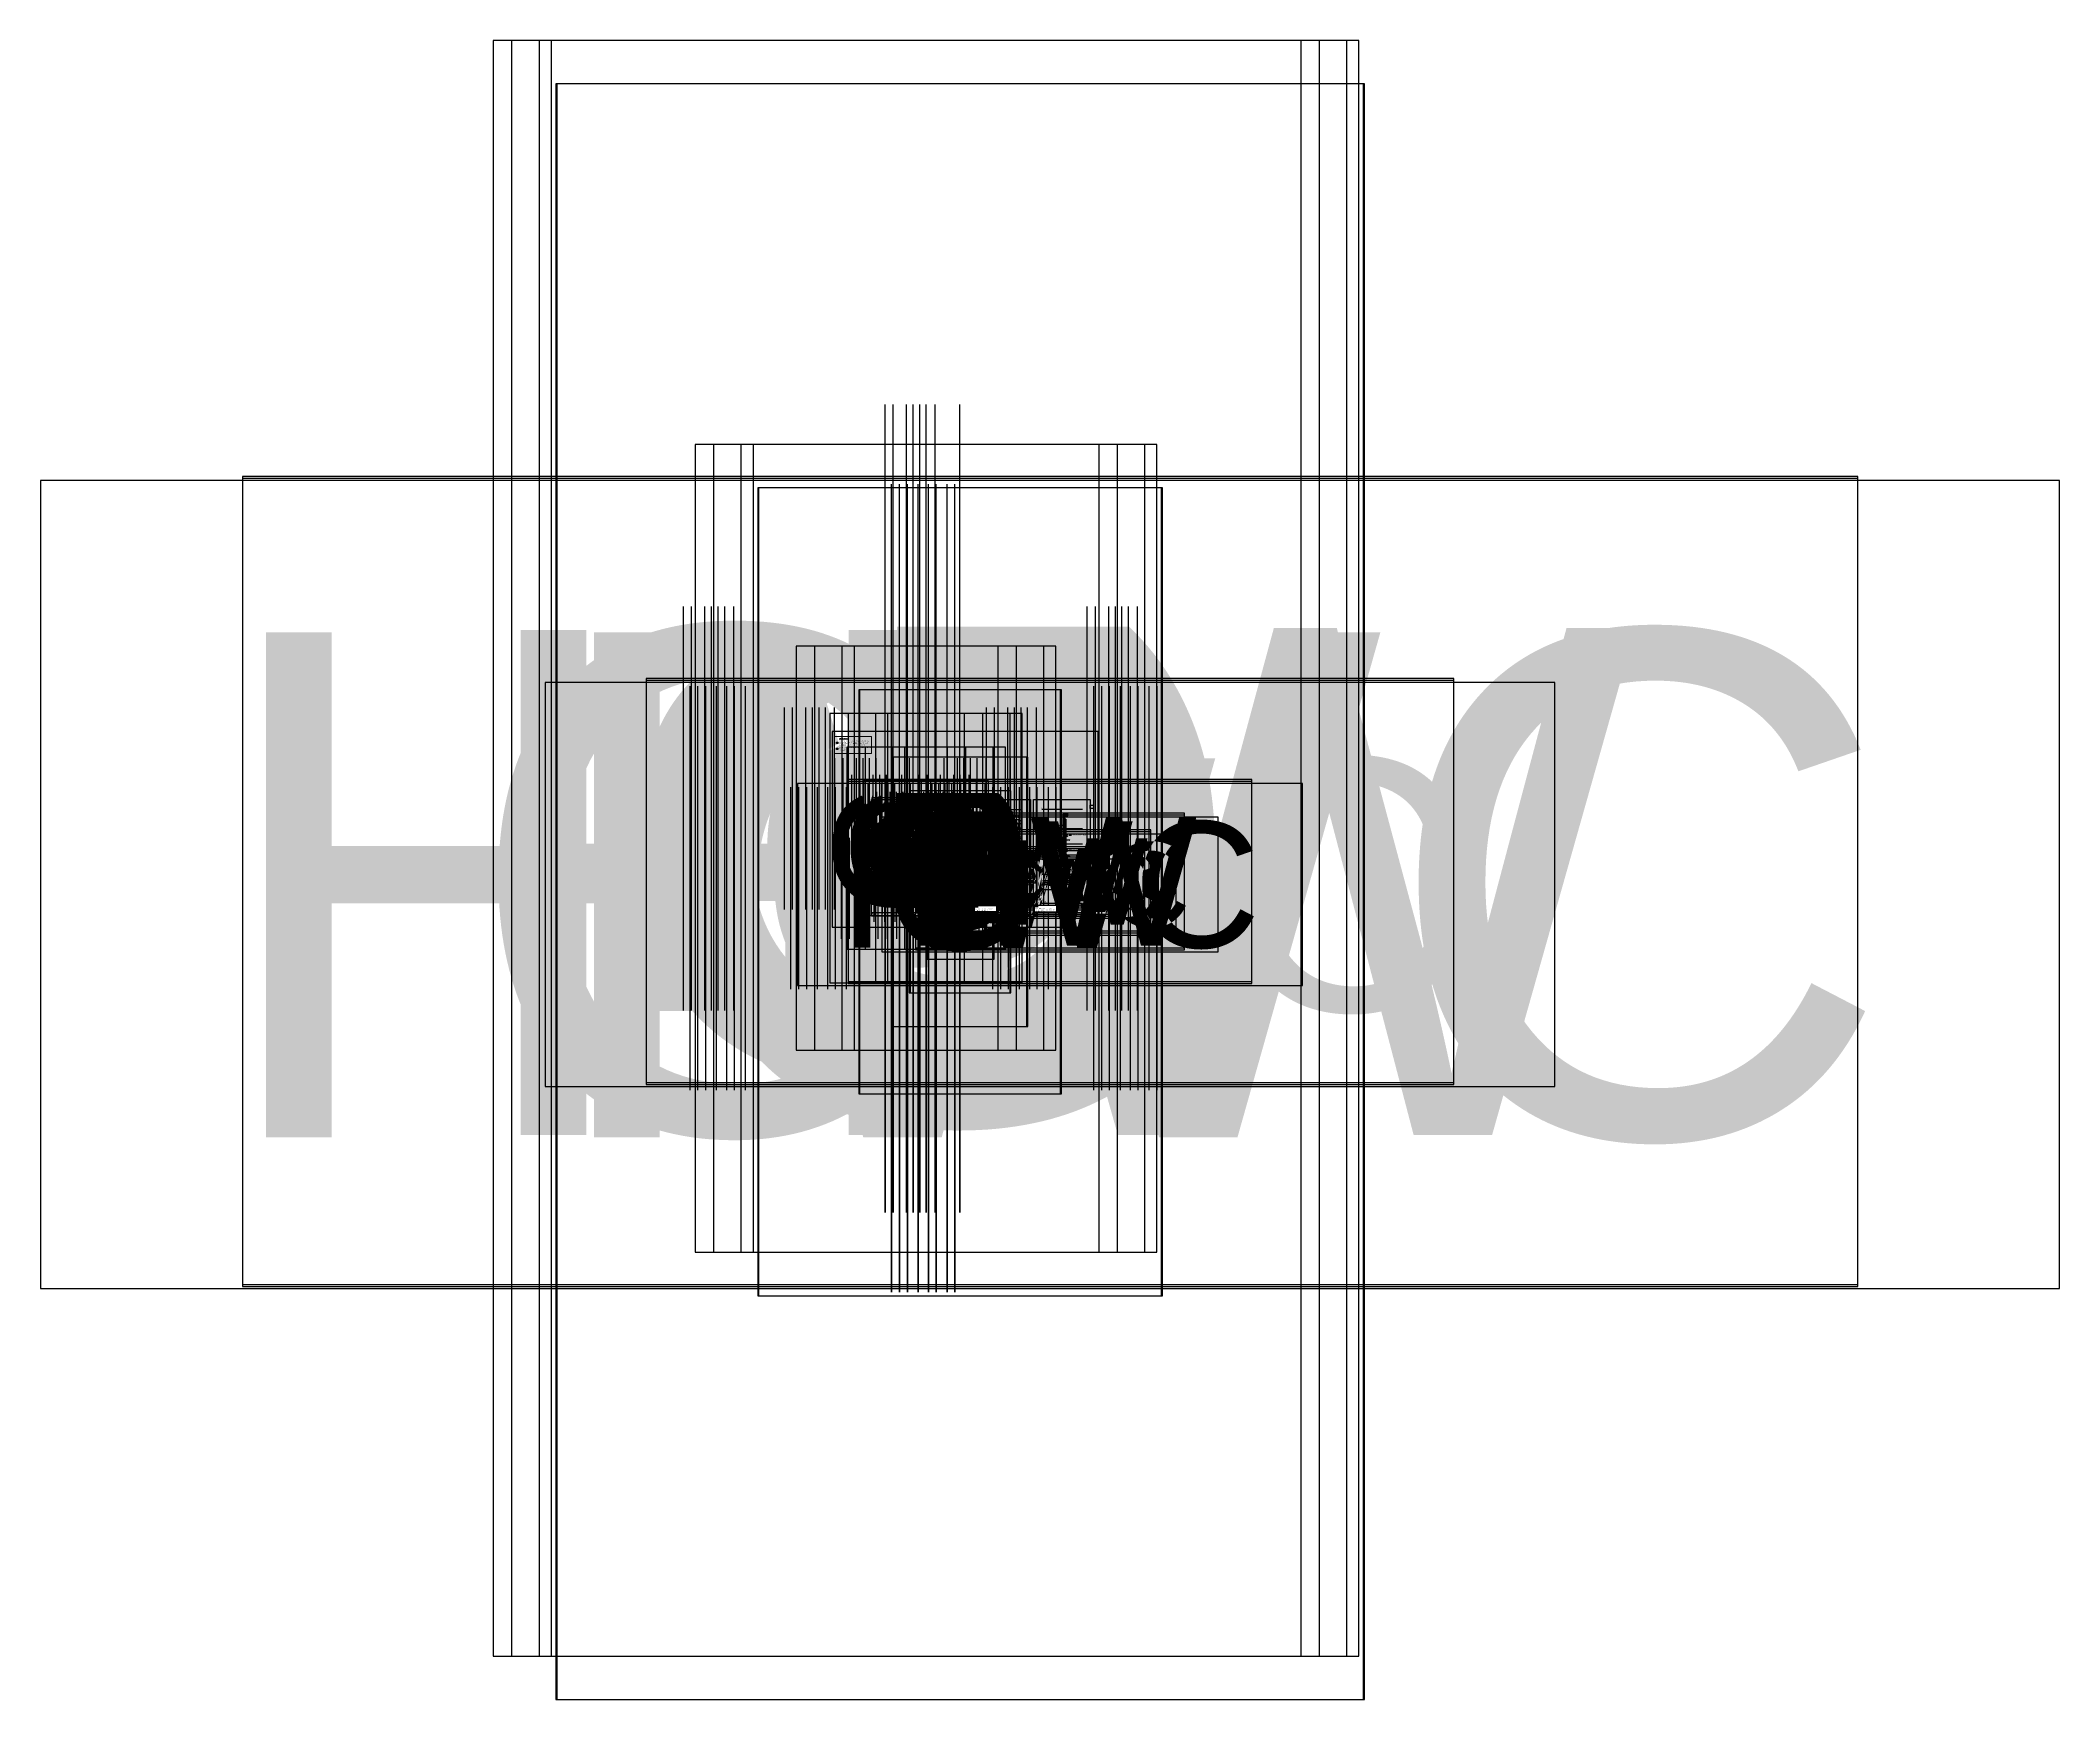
# Model space of a CAD drawing. Extents: x 1921 to 2161, y 1370 to 1567.
import ezdxf
from ezdxf import colors
from ezdxf.entities.mleader import LeaderData, LeaderLine
from ezdxf.enums import TextEntityAlignment as Align
from ezdxf.math import Vec2, Vec3

# ---------------------------------------------------------------- set-up
doc = ezdxf.new("R2010")
doc.units = 0
doc.header["$LTSCALE"] = 0.375
doc.header["$MEASUREMENT"] = 0
doc.linetypes.add('VENT', pattern=[0.3, 0.2, -0.1])
for name, color, linetype in [('G-ANNO-TEXT', 70, 'Continuous'), ('G-ANNO-TEXT @ 1 (1)', 70, 'Continuous'), ('G-ANNO-TEXT @ 1 (2)', 70, 'Continuous'), ('G-DETL', 12, 'Continuous'), ('OLD-G-ANNO', 11, 'Continuous'), ('OLD-P-FIXT-N', 3, 'Continuous'), ('P-CW-N', 4, 'Continuous'), ('P-CW-N @ 1 (1)', 4, 'Continuous'), ('P-CW-N @ 1 (2)', 4, 'Continuous'), ('P-CW-N @ 128', 4, 'Continuous'), ('P-CW-N @ 192', 4, 'Continuous'), ('P-CW-N @ 384', 4, 'Continuous'), ('P-CW-N @ 48', 4, 'Continuous'), ('P-CW-N @ 64', 4, 'Continuous'), ('P-CW-N @ 768', 4, 'Continuous'), ('P-CW-N @ 96', 4, 'Continuous'), ('P-EQMT-N', 3, 'Continuous'), ('P-FIXT-N', 3, 'Continuous'), ('P-GAS-N', 3, 'Continuous'), ('P-GAS-N @ 1 (1)', 3, 'Continuous'), ('P-GAS-N @ 1 (2)', 3, 'Continuous'), ('P-GAS-N @ 12', 3, 'Continuous'), ('P-GAS-N @ 128', 3, 'Continuous'), ('P-GAS-N @ 16', 3, 'Continuous'), ('P-GAS-N @ 192', 3, 'Continuous'), ('P-GAS-N @ 2', 3, 'Continuous'), ('P-GAS-N @ 24', 3, 'Continuous'), ('P-GAS-N @ 384', 3, 'Continuous'), ('P-GAS-N @ 4', 3, 'Continuous'), ('P-GAS-N @ 48', 3, 'Continuous'), ('P-GAS-N @ 64', 3, 'Continuous'), ('P-GAS-N @ 768', 3, 'Continuous'), ('P-GAS-N @ 8', 3, 'Continuous'), ('P-GAS-N @ 96', 3, 'Continuous'), ('P-SAN-N', 6, 'Continuous'), ('P-SAN-N @ 1', 6, 'Continuous'), ('P-SANV-N', 5, 'VENT'), ('P-SANV-N @ 1', 5, 'VENT')]:
    doc.layers.add(name, color=color, linetype=linetype)
for name, color, linetype, lineweight in [('OLD-G-ANNO-Text', 70, 'Continuous', 0), ('P-FIXT-E', 54, 'Continuous', 25), ('P-GAS-E', 72, 'Continuous', 25), ('P-GAS-E @ 1', 72, 'Continuous', 25), ('P-HW-N', 1, 'Continuous', 60), ('P-HW-N @ 1 (1)', 1, 'Continuous', 60), ('P-HW-N @ 1 (2)', 1, 'Continuous', 60), ('P-HW-N @ 128', 1, 'Continuous', 60), ('P-HW-N @ 192', 1, 'Continuous', 60), ('P-HW-N @ 384', 1, 'Continuous', 60), ('P-HW-N @ 48', 1, 'Continuous', 60), ('P-HW-N @ 64', 1, 'Continuous', 60), ('P-HW-N @ 768', 1, 'Continuous', 60), ('P-HW-N @ 96', 1, 'Continuous', 60), ('P-HWC-N', 2, 'Continuous', 60), ('P-HWC-N @ 1 (1)', 2, 'Continuous', 60), ('P-HWC-N @ 1 (2)', 2, 'Continuous', 60), ('P-HWC-N @ 128', 2, 'Continuous', 60), ('P-HWC-N @ 192', 2, 'Continuous', 60), ('P-HWC-N @ 384', 2, 'Continuous', 60), ('P-HWC-N @ 48', 2, 'Continuous', 60), ('P-HWC-N @ 64', 2, 'Continuous', 60), ('P-HWC-N @ 768', 2, 'Continuous', 60), ('P-HWC-N @ 96', 2, 'Continuous', 60)]:
    doc.layers.add(name, color=color, linetype=linetype, lineweight=lineweight)
doc.styles.add('Arial', font='arial.ttf')
doc.styles.add('Arial Narrow', font='ARIALN.TTF')
doc.dimstyles.new('Loop001', dxfattribs={"dimscale": 0, "dimtxt": 0.09375, "dimasz": 0.03125, "dimexe": 0.0625, "dimexo": 0.0625, "dimgap": 0.09375, "dimtad": 1, "dimdec": 4, "dimzin": 3, "dimdsep": 46, "dimlunit": 4, "dimtxsty": 'Arial', "dimblk": 'OBLIQUE', "dimcen": 0.09375, "dimdle": 0.0625, "dimclrd": 256, "dimclre": 256, "dimclrt": 256, "dimadec": 4, "dimazin": 0, "dimtfac": 0.8, "dimtdec": 4, "dimtix": 1, "dimtofl": 0, "dimtmove": 1, "dimatfit": 0, "dimldrblk": 'LeaderNoteBlock', "dimfxl": 1, "dimfrac": 1, "dimtolj": 1, "dimtzin": 0, "dimlwd": -1, "dimlwe": -1, "dimarcsym": 0})
doc.dimstyles.new('RWS-ANNOTATIVE', dxfattribs={"dimscale": 0, "dimtxt": 0.09375, "dimasz": 0.125, "dimexe": 0.0625, "dimexo": 0.0625, "dimgap": 0.09375, "dimtad": 1, "dimdec": 4, "dimzin": 3, "dimdsep": 46, "dimlunit": 4, "dimtxsty": 'Arial', "dimblk": 'OBLIQUE', "dimcen": 0.09375, "dimdle": 0.0625, "dimclrd": 256, "dimclre": 256, "dimclrt": 256, "dimadec": 4, "dimazin": 0, "dimtfac": 0.8, "dimtdec": 4, "dimtix": 1, "dimtofl": 0, "dimtmove": 1, "dimatfit": 0, "dimfxl": 1, "dimfrac": 1, "dimtolj": 1, "dimtzin": 0, "dimlwd": -1, "dimlwe": -1, "dimarcsym": 0})

# ---------------------------------------------------------------- blocks, each defined once
blk = doc.blocks.new('A$C12B5448D')
at = {"layer": 'OLD-P-FIXT-N'}
h = blk.add_hatch(dxfattribs=at)
h.set_pattern_fill('ANSI31', color=256, scale=24)
h.set_pattern_definition([(45, (-2921.671, 1730.218), (-2.1213203, 2.1213203), [])])
h.paths.add_polyline_path([(-4, 12), (4, 12), (4, 0), (-4, 0)])
blk.add_lwpolyline([(-4, 12), (4, 12), (4, 0), (-4, 0)], close=True, dxfattribs=at)
blk = doc.blocks.new('continuation')
blk.add_lwpolyline([(0, -0.03, -0.625102), (0, 0, 0.625102), (0, 0.03)], format="xyb")
blk = doc.blocks.new('PLN-OLD')
at = {"color": 0}
for p, q in [((-0.09375, -0.03125), (-0.09375, 0.03125)), ((-0.09375, 0), (0, 0))]:
    blk.add_line(p, q, dxfattribs=at)
blk = doc.blocks.new('*U13')
blk.add_circle((0, 0.15), 0.0938)
at = {"style": 'Arial Narrow', "width": 0.75, "flags": 4}
blk.add_attdef('AB', text='', height=0.0938, dxfattribs=at).set_placement((0, 0.15), align=Align.MIDDLE_CENTER)
at = {"style": 'Arial Narrow', "width": 0.75, "flags": 1}
blk.add_attdef('XXX', (0.11, 0.08), '', height=0.0938, dxfattribs=at)
blk = doc.blocks.new('*U64')
at = {"layer": 'G-ANNO-TEXT @ 1 (1)'}
ref = blk.add_blockref('*U13', (2033.84, 1469.77), dxfattribs=at)
ref.add_attrib('AB', '1', dxfattribs={"layer": '0', "height": 0.0938, "style": 'Arial Narrow', "width": 0.75}).set_placement((2033.84, 1469.92), align=Align.MIDDLE_CENTER)
at = {"layer": 'G-ANNO-TEXT @ 1 (2)'}
ref = blk.add_blockref('*U13', (2033.84, 1469.77), dxfattribs=at)
ref.add_attrib('AB', '1', dxfattribs={"layer": '0', "height": 0.0938, "style": 'Arial Narrow', "width": 0.75}).set_placement((2033.84, 1469.92), align=Align.MIDDLE_CENTER)
blk = doc.blocks.new('*U11')
blk.add_ellipse((0, 0), major_axis=(0, -0.0469), ratio=0.25, start_param=5.500443, end_param=10.20752)
blk = doc.blocks.new('*U65')
at = {"layer": 'G-ANNO-TEXT @ 1 (1)'}
blk.add_blockref('*U11', (2037.45, 1467.54), dxfattribs=at)
at = {"layer": 'G-ANNO-TEXT @ 1 (2)'}
blk.add_blockref('*U11', (2037.45, 1467.54), dxfattribs=at)
blk = doc.blocks.new('_Oblique')
at = {"color": 0, "linetype": 'ByBlock', "lineweight": -2}
blk.add_line((-0.5, -0.5), (0.5, 0.5), dxfattribs=at)
blk = doc.blocks.new('*D14')
at = {"layer": 'DEFPOINTS', "color": 0, "transparency": 16777216}
for p in [(2034.44, 1467.54), (2035.81, 1467.54), (2035.81, 1467.14)]:
    blk.add_point(p, dxfattribs=at)
at = {"layer": 'G-ANNO-TEXT', "transparency": 16777216}
for p, q in [((2034.37, 1467.14), (2035.87, 1467.14)), ((2034.44, 1467.47), (2034.44, 1467.08)), ((2035.81, 1467.47), (2035.81, 1467.08))]:
    blk.add_line(p, q, dxfattribs=at)
at = {"layer": 'G-ANNO-TEXT', "transparency": 16777216, "xscale": 0.125, "yscale": 0.125, "zscale": 0.125, "rotation": 180}
blk.add_blockref('_Oblique', (2034.44, 1467.14), dxfattribs=at)
at = {"layer": 'G-ANNO-TEXT', "transparency": 16777216, "xscale": 0.125, "yscale": 0.125, "zscale": 0.125}
blk.add_blockref('_Oblique', (2035.81, 1467.14), dxfattribs=at)
at = {"layer": 'G-ANNO-TEXT', "transparency": 16777216, "insert": (2035.12, 1467.28), "char_height": 0.0938, "attachment_point": 5, "style": 'Arial'}
blk.add_mtext('\\A1;4\' - 0" MINIMUM', dxfattribs=at)
blk = doc.blocks.new('LeaderNoteBlock')
blk.add_ellipse((0, 0), major_axis=(1, 0), ratio=0.25, start_param=5.387521, end_param=10.320443)
blk = doc.blocks.new('*U66')
at = {"layer": 'G-ANNO-TEXT @ 1 (1)'}
ref = blk.add_blockref('*U13', (2033.84, 1473.39), dxfattribs=at)
ref.add_attrib('AB', '1', dxfattribs={"layer": '0', "height": 0.0938, "style": 'Arial Narrow', "width": 0.75}).set_placement((2033.84, 1473.55), align=Align.MIDDLE_CENTER)
at = {"layer": 'G-ANNO-TEXT @ 1 (2)'}
ref = blk.add_blockref('*U13', (2033.84, 1473.39), dxfattribs=at)
ref.add_attrib('AB', '1', dxfattribs={"layer": '0', "height": 0.0938, "style": 'Arial Narrow', "width": 0.75}).set_placement((2033.84, 1473.55), align=Align.MIDDLE_CENTER)
blk = doc.blocks.new('*U16')
blk.add_lwpolyline([(0, -0.03, -0.625102), (0, 0, 0.625102), (0, 0.03)], format="xyb")
blk = doc.blocks.new('*U17')
blk.add_lwpolyline([(0, -0.03, -0.625102), (0, 0, 0.625102), (0, 0.03)], format="xyb")
blk = doc.blocks.new('*U18')
blk.add_lwpolyline([(0, -0.03, -0.625102), (0, 0, 0.625102), (0, 0.03)], format="xyb")
blk = doc.blocks.new('*U19')
blk.add_lwpolyline([(0, -0.03, -0.625102), (0, 0, 0.625102), (0, 0.03)], format="xyb")
blk = doc.blocks.new('*U20')
blk.add_lwpolyline([(0, -0.03, -0.625102), (0, 0, 0.625102), (0, 0.03)], format="xyb")
blk = doc.blocks.new('*U21')
blk.add_lwpolyline([(0, -0.03, -0.625102), (0, 0, 0.625102), (0, 0.03)], format="xyb")
blk = doc.blocks.new('*U23')
at = {"layer": 'DEFPOINTS'}
blk.add_lwpolyline([(-0.125, -0.0625), (0.125, -0.0625), (0.125, 0.0625), (-0.125, 0.0625)], close=True, dxfattribs=at)
at = {"style": 'Arial'}
blk.add_text('CW', height=0.078125, dxfattribs=at).set_placement((0, 0), align=Align.MIDDLE)
blk = doc.blocks.new('*U67')
at = {"layer": 'P-CW-N @ 1 (1)', "linetype": 'ByBlock', "lineweight": -2}
blk.add_blockref('*U23', (2040.71, 1467.15), dxfattribs=at)
at = {"layer": 'P-CW-N @ 1 (2)', "linetype": 'ByBlock', "lineweight": -2}
blk.add_blockref('*U23', (2040.71, 1467.15), dxfattribs=at)
at = {"layer": 'P-CW-N @ 128', "linetype": 'ByBlock', "lineweight": -2, "xscale": 128, "yscale": 128, "zscale": 128}
blk.add_blockref('*U23', (2040.71, 1467.15), dxfattribs=at)
at = {"layer": 'P-CW-N @ 192', "linetype": 'ByBlock', "lineweight": -2, "xscale": 192, "yscale": 192, "zscale": 192}
blk.add_blockref('*U23', (2040.71, 1467.15), dxfattribs=at)
at = {"layer": 'P-CW-N @ 384', "linetype": 'ByBlock', "lineweight": -2, "xscale": 384, "yscale": 384, "zscale": 384}
blk.add_blockref('*U23', (2040.71, 1467.15), dxfattribs=at)
at = {"layer": 'P-CW-N @ 48', "linetype": 'ByBlock', "lineweight": -2, "xscale": 48, "yscale": 48, "zscale": 48}
blk.add_blockref('*U23', (2040.71, 1467.15), dxfattribs=at)
at = {"layer": 'P-CW-N @ 64', "linetype": 'ByBlock', "lineweight": -2, "xscale": 64, "yscale": 64, "zscale": 64}
blk.add_blockref('*U23', (2040.71, 1467.15), dxfattribs=at)
at = {"layer": 'P-CW-N @ 768', "linetype": 'ByBlock', "lineweight": -2, "xscale": 768, "yscale": 768, "zscale": 768}
blk.add_blockref('*U23', (2040.71, 1467.15), dxfattribs=at)
at = {"layer": 'P-CW-N @ 96', "linetype": 'ByBlock', "lineweight": -2, "xscale": 96, "yscale": 96, "zscale": 96}
blk.add_blockref('*U23', (2040.71, 1467.15), dxfattribs=at)
blk = doc.blocks.new('*U24')
at = {"layer": 'DEFPOINTS'}
blk.add_lwpolyline([(-0.125, -0.0625), (0.125, -0.0625), (0.125, 0.0625), (-0.125, 0.0625)], close=True, dxfattribs=at)
at = {"style": 'Arial'}
blk.add_text('HW', height=0.078125, dxfattribs=at).set_placement((0, 0), align=Align.MIDDLE)
blk = doc.blocks.new('*U68')
at = {"layer": 'P-HW-N @ 1 (1)', "linetype": 'ByBlock', "lineweight": -2}
blk.add_blockref('*U24', (2040.71, 1466.91), dxfattribs=at)
at = {"layer": 'P-HW-N @ 1 (2)', "linetype": 'ByBlock', "lineweight": -2}
blk.add_blockref('*U24', (2040.71, 1466.91), dxfattribs=at)
at = {"layer": 'P-HW-N @ 128', "linetype": 'ByBlock', "lineweight": -2, "xscale": 128, "yscale": 128, "zscale": 128}
blk.add_blockref('*U24', (2040.71, 1466.91), dxfattribs=at)
at = {"layer": 'P-HW-N @ 192', "linetype": 'ByBlock', "lineweight": -2, "xscale": 192, "yscale": 192, "zscale": 192}
blk.add_blockref('*U24', (2040.71, 1466.91), dxfattribs=at)
at = {"layer": 'P-HW-N @ 384', "linetype": 'ByBlock', "lineweight": -2, "xscale": 384, "yscale": 384, "zscale": 384}
blk.add_blockref('*U24', (2040.71, 1466.91), dxfattribs=at)
at = {"layer": 'P-HW-N @ 48', "linetype": 'ByBlock', "lineweight": -2, "xscale": 48, "yscale": 48, "zscale": 48}
blk.add_blockref('*U24', (2040.71, 1466.91), dxfattribs=at)
at = {"layer": 'P-HW-N @ 64', "linetype": 'ByBlock', "lineweight": -2, "xscale": 64, "yscale": 64, "zscale": 64}
blk.add_blockref('*U24', (2040.71, 1466.91), dxfattribs=at)
at = {"layer": 'P-HW-N @ 768', "linetype": 'ByBlock', "lineweight": -2, "xscale": 768, "yscale": 768, "zscale": 768}
blk.add_blockref('*U24', (2040.71, 1466.91), dxfattribs=at)
at = {"layer": 'P-HW-N @ 96', "linetype": 'ByBlock', "lineweight": -2, "xscale": 96, "yscale": 96, "zscale": 96}
blk.add_blockref('*U24', (2040.71, 1466.91), dxfattribs=at)
blk = doc.blocks.new('*U25')
at = {"layer": 'DEFPOINTS'}
blk.add_lwpolyline([(-0.15625, -0.0625), (0.15625, -0.0625), (0.15625, 0.0625), (-0.15625, 0.0625)], close=True, dxfattribs=at)
at = {"style": 'Arial'}
blk.add_text('HWC', height=0.078125, dxfattribs=at).set_placement((0, 0), align=Align.MIDDLE)
blk = doc.blocks.new('*U69')
at = {"layer": 'P-HWC-N @ 1 (1)', "linetype": 'ByBlock', "lineweight": -2}
blk.add_blockref('*U25', (2040.71, 1466.66), dxfattribs=at)
at = {"layer": 'P-HWC-N @ 1 (2)', "linetype": 'ByBlock', "lineweight": -2}
blk.add_blockref('*U25', (2040.71, 1466.66), dxfattribs=at)
at = {"layer": 'P-HWC-N @ 128', "linetype": 'ByBlock', "lineweight": -2, "xscale": 128, "yscale": 128, "zscale": 128}
blk.add_blockref('*U25', (2040.71, 1466.66), dxfattribs=at)
at = {"layer": 'P-HWC-N @ 192', "linetype": 'ByBlock', "lineweight": -2, "xscale": 192, "yscale": 192, "zscale": 192}
blk.add_blockref('*U25', (2040.71, 1466.66), dxfattribs=at)
at = {"layer": 'P-HWC-N @ 384', "linetype": 'ByBlock', "lineweight": -2, "xscale": 384, "yscale": 384, "zscale": 384}
blk.add_blockref('*U25', (2040.71, 1466.66), dxfattribs=at)
at = {"layer": 'P-HWC-N @ 48', "linetype": 'ByBlock', "lineweight": -2, "xscale": 48, "yscale": 48, "zscale": 48}
blk.add_blockref('*U25', (2040.71, 1466.66), dxfattribs=at)
at = {"layer": 'P-HWC-N @ 64', "linetype": 'ByBlock', "lineweight": -2, "xscale": 64, "yscale": 64, "zscale": 64}
blk.add_blockref('*U25', (2040.71, 1466.66), dxfattribs=at)
at = {"layer": 'P-HWC-N @ 768', "linetype": 'ByBlock', "lineweight": -2, "xscale": 768, "yscale": 768, "zscale": 768}
blk.add_blockref('*U25', (2040.71, 1466.66), dxfattribs=at)
at = {"layer": 'P-HWC-N @ 96', "linetype": 'ByBlock', "lineweight": -2, "xscale": 96, "yscale": 96, "zscale": 96}
blk.add_blockref('*U25', (2040.71, 1466.66), dxfattribs=at)
blk = doc.blocks.new('*U26')
at = {"linetype": 'Continuous'}
blk.add_line((0.06, 0), (0.09, 0), dxfattribs=at)
at = {"color": 7, "linetype": 'Continuous'}
blk.add_line((0.16, -0.04), (0.09, 0.04), dxfattribs=at)
at = {"linetype": 'Continuous'}
blk.add_lwpolyline([(0.06, 0.03), (0.06, -0.03), (-0.06, 0.03), (-0.06, -0.03), (0.06, 0.03)], dxfattribs=at)
blk.add_circle((0.12, 0), 0.0312, dxfattribs=at)
blk = doc.blocks.new('*U27')
at = {"linetype": 'Continuous'}
blk.add_line((0.06, 0), (0.09, 0), dxfattribs=at)
at = {"color": 7, "linetype": 'Continuous'}
blk.add_line((0.16, -0.04), (0.09, 0.04), dxfattribs=at)
at = {"linetype": 'Continuous'}
blk.add_lwpolyline([(0.06, 0.03), (0.06, -0.03), (-0.06, 0.03), (-0.06, -0.03), (0.06, 0.03)], dxfattribs=at)
blk.add_circle((0.12, 0), 0.0312, dxfattribs=at)
blk = doc.blocks.new('PLMB BALL VALVES')
at = {"linetype": 'Continuous'}
blk.add_lwpolyline([(-0.0625, -0.03125), (-0.0625, 0.03125), (0.0625, -0.03125), (0.0625, 0.03125), (-0.0625, -0.03125)], dxfattribs=at)
blk = doc.blocks.new('*U28')
at = {"linetype": 'Continuous'}
for points in [[(-0.06, -0.03), (-0.06, 0.03), (0.06, -0.03), (0.06, 0.03), (-0.06, -0.03)], [(0, 0), (0, 0.06), (0.06, 0.06)]]:
    blk.add_lwpolyline(points, dxfattribs=at)
blk = doc.blocks.new('*U29')
at = {"color": 7, "linetype": 'Continuous'}
blk.add_line((-0.04, 0.04), (0.04, -0.04), dxfattribs=at)
at = {"linetype": 'Continuous'}
blk.add_circle((0, 0), 0.0312, dxfattribs=at)
blk = doc.blocks.new('*U30')
blk.add_lwpolyline([(0, -0.03, -0.625102), (0, 0, 0.625102), (0, 0.03)], format="xyb")
blk = doc.blocks.new('*U31')
blk.add_lwpolyline([(0, 0.06, 0, 0.0179, 0), (0.05, 0.06, 0, 0, 0), (0.06, 0.06, 0, 0, 0), (0.12, 0.06, 0, 0, 0)], format="xyseb")
blk.add_lwpolyline([(0, 0.03), (0, -0.03), (0.12, 0.03), (0.12, -0.03)])
blk.add_circle((0.12, 0.05), 0.00781)
blk = doc.blocks.new('*U33')
at = {"linetype": 'Continuous'}
for p, q in [((0, 0), (0, 0.0625)), ((0, 0.0625), (0, -0.0625)), ((-0.03125, -0.03125), (-0.03125, 0.03125)), ((0.03125, -0.03125), (0.03125, 0.03125))]:
    blk.add_line(p, q, dxfattribs=at)
blk = doc.blocks.new('*U72')
at = {"layer": 'P-GAS-N @ 1 (1)', "rotation": 180}
blk.add_blockref('*U33', (2021.1, 1475.69), dxfattribs=at)
at = {"layer": 'P-GAS-N @ 1 (2)', "rotation": 180}
blk.add_blockref('*U33', (2021.1, 1475.69), dxfattribs=at)
at = {"layer": 'P-GAS-N @ 12', "xscale": 12, "yscale": 12, "zscale": 12, "rotation": 180}
blk.add_blockref('*U33', (2021.1, 1475.69), dxfattribs=at)
at = {"layer": 'P-GAS-N @ 128', "xscale": 128, "yscale": 128, "zscale": 128, "rotation": 180}
blk.add_blockref('*U33', (2021.1, 1475.69), dxfattribs=at)
at = {"layer": 'P-GAS-N @ 16', "xscale": 16, "yscale": 16, "zscale": 16, "rotation": 180}
blk.add_blockref('*U33', (2021.1, 1475.69), dxfattribs=at)
at = {"layer": 'P-GAS-N @ 192', "xscale": 192, "yscale": 192, "zscale": 192, "rotation": 180}
blk.add_blockref('*U33', (2021.1, 1475.69), dxfattribs=at)
at = {"layer": 'P-GAS-N @ 2', "xscale": 2, "yscale": 2, "zscale": 2, "rotation": 180}
blk.add_blockref('*U33', (2021.1, 1475.69), dxfattribs=at)
at = {"layer": 'P-GAS-N @ 24', "xscale": 24, "yscale": 24, "zscale": 24, "rotation": 180}
blk.add_blockref('*U33', (2021.1, 1475.69), dxfattribs=at)
at = {"layer": 'P-GAS-N @ 384', "xscale": 384, "yscale": 384, "zscale": 384, "rotation": 180}
blk.add_blockref('*U33', (2021.1, 1475.69), dxfattribs=at)
at = {"layer": 'P-GAS-N @ 4', "xscale": 4, "yscale": 4, "zscale": 4, "rotation": 180}
blk.add_blockref('*U33', (2021.1, 1475.69), dxfattribs=at)
at = {"layer": 'P-GAS-N @ 48', "xscale": 48, "yscale": 48, "zscale": 48, "rotation": 180}
blk.add_blockref('*U33', (2021.1, 1475.69), dxfattribs=at)
at = {"layer": 'P-GAS-N @ 64', "xscale": 64, "yscale": 64, "zscale": 64, "rotation": 180}
blk.add_blockref('*U33', (2021.1, 1475.69), dxfattribs=at)
at = {"layer": 'P-GAS-N @ 768', "xscale": 768, "yscale": 768, "zscale": 768, "rotation": 180}
blk.add_blockref('*U33', (2021.1, 1475.69), dxfattribs=at)
at = {"layer": 'P-GAS-N @ 8', "xscale": 8, "yscale": 8, "zscale": 8, "rotation": 180}
blk.add_blockref('*U33', (2021.1, 1475.69), dxfattribs=at)
at = {"layer": 'P-GAS-N @ 96', "xscale": 96, "yscale": 96, "zscale": 96, "rotation": 180}
blk.add_blockref('*U33', (2021.1, 1475.69), dxfattribs=at)
blk = doc.blocks.new('*U36')
at = {"linetype": 'Continuous'}
for points in [[(-0.06, -0.03), (-0.06, 0.03), (0.06, -0.03), (0.06, 0.03), (-0.06, -0.03)], [(0, 0), (0, 0.06), (0.06, 0.06)]]:
    blk.add_lwpolyline(points, dxfattribs=at)
blk = doc.blocks.new('*U73')
at = {"layer": 'P-GAS-N @ 1 (1)', "rotation": 180}
blk.add_blockref('*U33', (2022.07, 1475.69), dxfattribs=at)
at = {"layer": 'P-GAS-N @ 1 (2)', "rotation": 180}
blk.add_blockref('*U33', (2022.07, 1475.69), dxfattribs=at)
at = {"layer": 'P-GAS-N @ 12', "xscale": 12, "yscale": 12, "zscale": 12, "rotation": 180}
blk.add_blockref('*U33', (2022.07, 1475.69), dxfattribs=at)
at = {"layer": 'P-GAS-N @ 128', "xscale": 128, "yscale": 128, "zscale": 128, "rotation": 180}
blk.add_blockref('*U33', (2022.07, 1475.69), dxfattribs=at)
at = {"layer": 'P-GAS-N @ 16', "xscale": 16, "yscale": 16, "zscale": 16, "rotation": 180}
blk.add_blockref('*U33', (2022.07, 1475.69), dxfattribs=at)
at = {"layer": 'P-GAS-N @ 192', "xscale": 192, "yscale": 192, "zscale": 192, "rotation": 180}
blk.add_blockref('*U33', (2022.07, 1475.69), dxfattribs=at)
at = {"layer": 'P-GAS-N @ 2', "xscale": 2, "yscale": 2, "zscale": 2, "rotation": 180}
blk.add_blockref('*U33', (2022.07, 1475.69), dxfattribs=at)
at = {"layer": 'P-GAS-N @ 24', "xscale": 24, "yscale": 24, "zscale": 24, "rotation": 180}
blk.add_blockref('*U33', (2022.07, 1475.69), dxfattribs=at)
at = {"layer": 'P-GAS-N @ 384', "xscale": 384, "yscale": 384, "zscale": 384, "rotation": 180}
blk.add_blockref('*U33', (2022.07, 1475.69), dxfattribs=at)
at = {"layer": 'P-GAS-N @ 4', "xscale": 4, "yscale": 4, "zscale": 4, "rotation": 180}
blk.add_blockref('*U33', (2022.07, 1475.69), dxfattribs=at)
at = {"layer": 'P-GAS-N @ 48', "xscale": 48, "yscale": 48, "zscale": 48, "rotation": 180}
blk.add_blockref('*U33', (2022.07, 1475.69), dxfattribs=at)
at = {"layer": 'P-GAS-N @ 64', "xscale": 64, "yscale": 64, "zscale": 64, "rotation": 180}
blk.add_blockref('*U33', (2022.07, 1475.69), dxfattribs=at)
at = {"layer": 'P-GAS-N @ 768', "xscale": 768, "yscale": 768, "zscale": 768, "rotation": 180}
blk.add_blockref('*U33', (2022.07, 1475.69), dxfattribs=at)
at = {"layer": 'P-GAS-N @ 8', "xscale": 8, "yscale": 8, "zscale": 8, "rotation": 180}
blk.add_blockref('*U33', (2022.07, 1475.69), dxfattribs=at)
at = {"layer": 'P-GAS-N @ 96', "xscale": 96, "yscale": 96, "zscale": 96, "rotation": 180}
blk.add_blockref('*U33', (2022.07, 1475.69), dxfattribs=at)
blk = doc.blocks.new('*U74')
at = {"layer": 'P-GAS-N @ 1 (1)', "rotation": 180}
blk.add_blockref('*U33', (2023.66, 1475.69), dxfattribs=at)
at = {"layer": 'P-GAS-N @ 1 (2)', "rotation": 180}
blk.add_blockref('*U33', (2023.66, 1475.69), dxfattribs=at)
at = {"layer": 'P-GAS-N @ 12', "xscale": 12, "yscale": 12, "zscale": 12, "rotation": 180}
blk.add_blockref('*U33', (2023.66, 1475.69), dxfattribs=at)
at = {"layer": 'P-GAS-N @ 128', "xscale": 128, "yscale": 128, "zscale": 128, "rotation": 180}
blk.add_blockref('*U33', (2023.66, 1475.69), dxfattribs=at)
at = {"layer": 'P-GAS-N @ 16', "xscale": 16, "yscale": 16, "zscale": 16, "rotation": 180}
blk.add_blockref('*U33', (2023.66, 1475.69), dxfattribs=at)
at = {"layer": 'P-GAS-N @ 192', "xscale": 192, "yscale": 192, "zscale": 192, "rotation": 180}
blk.add_blockref('*U33', (2023.66, 1475.69), dxfattribs=at)
at = {"layer": 'P-GAS-N @ 2', "xscale": 2, "yscale": 2, "zscale": 2, "rotation": 180}
blk.add_blockref('*U33', (2023.66, 1475.69), dxfattribs=at)
at = {"layer": 'P-GAS-N @ 24', "xscale": 24, "yscale": 24, "zscale": 24, "rotation": 180}
blk.add_blockref('*U33', (2023.66, 1475.69), dxfattribs=at)
at = {"layer": 'P-GAS-N @ 384', "xscale": 384, "yscale": 384, "zscale": 384, "rotation": 180}
blk.add_blockref('*U33', (2023.66, 1475.69), dxfattribs=at)
at = {"layer": 'P-GAS-N @ 4', "xscale": 4, "yscale": 4, "zscale": 4, "rotation": 180}
blk.add_blockref('*U33', (2023.66, 1475.69), dxfattribs=at)
at = {"layer": 'P-GAS-N @ 48', "xscale": 48, "yscale": 48, "zscale": 48, "rotation": 180}
blk.add_blockref('*U33', (2023.66, 1475.69), dxfattribs=at)
at = {"layer": 'P-GAS-N @ 64', "xscale": 64, "yscale": 64, "zscale": 64, "rotation": 180}
blk.add_blockref('*U33', (2023.66, 1475.69), dxfattribs=at)
at = {"layer": 'P-GAS-N @ 768', "xscale": 768, "yscale": 768, "zscale": 768, "rotation": 180}
blk.add_blockref('*U33', (2023.66, 1475.69), dxfattribs=at)
at = {"layer": 'P-GAS-N @ 8', "xscale": 8, "yscale": 8, "zscale": 8, "rotation": 180}
blk.add_blockref('*U33', (2023.66, 1475.69), dxfattribs=at)
at = {"layer": 'P-GAS-N @ 96', "xscale": 96, "yscale": 96, "zscale": 96, "rotation": 180}
blk.add_blockref('*U33', (2023.66, 1475.69), dxfattribs=at)
blk = doc.blocks.new('*U75')
at = {"layer": 'P-GAS-N @ 1 (1)', "rotation": 180}
blk.add_blockref('*U33', (2024.44, 1475.69), dxfattribs=at)
at = {"layer": 'P-GAS-N @ 1 (2)', "rotation": 180}
blk.add_blockref('*U33', (2024.44, 1475.69), dxfattribs=at)
at = {"layer": 'P-GAS-N @ 12', "xscale": 12, "yscale": 12, "zscale": 12, "rotation": 180}
blk.add_blockref('*U33', (2024.44, 1475.69), dxfattribs=at)
at = {"layer": 'P-GAS-N @ 128', "xscale": 128, "yscale": 128, "zscale": 128, "rotation": 180}
blk.add_blockref('*U33', (2024.44, 1475.69), dxfattribs=at)
at = {"layer": 'P-GAS-N @ 16', "xscale": 16, "yscale": 16, "zscale": 16, "rotation": 180}
blk.add_blockref('*U33', (2024.44, 1475.69), dxfattribs=at)
at = {"layer": 'P-GAS-N @ 192', "xscale": 192, "yscale": 192, "zscale": 192, "rotation": 180}
blk.add_blockref('*U33', (2024.44, 1475.69), dxfattribs=at)
at = {"layer": 'P-GAS-N @ 2', "xscale": 2, "yscale": 2, "zscale": 2, "rotation": 180}
blk.add_blockref('*U33', (2024.44, 1475.69), dxfattribs=at)
at = {"layer": 'P-GAS-N @ 24', "xscale": 24, "yscale": 24, "zscale": 24, "rotation": 180}
blk.add_blockref('*U33', (2024.44, 1475.69), dxfattribs=at)
at = {"layer": 'P-GAS-N @ 384', "xscale": 384, "yscale": 384, "zscale": 384, "rotation": 180}
blk.add_blockref('*U33', (2024.44, 1475.69), dxfattribs=at)
at = {"layer": 'P-GAS-N @ 4', "xscale": 4, "yscale": 4, "zscale": 4, "rotation": 180}
blk.add_blockref('*U33', (2024.44, 1475.69), dxfattribs=at)
at = {"layer": 'P-GAS-N @ 48', "xscale": 48, "yscale": 48, "zscale": 48, "rotation": 180}
blk.add_blockref('*U33', (2024.44, 1475.69), dxfattribs=at)
at = {"layer": 'P-GAS-N @ 64', "xscale": 64, "yscale": 64, "zscale": 64, "rotation": 180}
blk.add_blockref('*U33', (2024.44, 1475.69), dxfattribs=at)
at = {"layer": 'P-GAS-N @ 768', "xscale": 768, "yscale": 768, "zscale": 768, "rotation": 180}
blk.add_blockref('*U33', (2024.44, 1475.69), dxfattribs=at)
at = {"layer": 'P-GAS-N @ 8', "xscale": 8, "yscale": 8, "zscale": 8, "rotation": 180}
blk.add_blockref('*U33', (2024.44, 1475.69), dxfattribs=at)
at = {"layer": 'P-GAS-N @ 96', "xscale": 96, "yscale": 96, "zscale": 96, "rotation": 180}
blk.add_blockref('*U33', (2024.44, 1475.69), dxfattribs=at)
blk = doc.blocks.new('*U76')
at = {"layer": 'P-GAS-N @ 1 (1)', "rotation": 180}
blk.add_blockref('*U33', (2025.22, 1475.69), dxfattribs=at)
at = {"layer": 'P-GAS-N @ 1 (2)', "rotation": 180}
blk.add_blockref('*U33', (2025.22, 1475.69), dxfattribs=at)
at = {"layer": 'P-GAS-N @ 12', "xscale": 12, "yscale": 12, "zscale": 12, "rotation": 180}
blk.add_blockref('*U33', (2025.22, 1475.69), dxfattribs=at)
at = {"layer": 'P-GAS-N @ 128', "xscale": 128, "yscale": 128, "zscale": 128, "rotation": 180}
blk.add_blockref('*U33', (2025.22, 1475.69), dxfattribs=at)
at = {"layer": 'P-GAS-N @ 16', "xscale": 16, "yscale": 16, "zscale": 16, "rotation": 180}
blk.add_blockref('*U33', (2025.22, 1475.69), dxfattribs=at)
at = {"layer": 'P-GAS-N @ 192', "xscale": 192, "yscale": 192, "zscale": 192, "rotation": 180}
blk.add_blockref('*U33', (2025.22, 1475.69), dxfattribs=at)
at = {"layer": 'P-GAS-N @ 2', "xscale": 2, "yscale": 2, "zscale": 2, "rotation": 180}
blk.add_blockref('*U33', (2025.22, 1475.69), dxfattribs=at)
at = {"layer": 'P-GAS-N @ 24', "xscale": 24, "yscale": 24, "zscale": 24, "rotation": 180}
blk.add_blockref('*U33', (2025.22, 1475.69), dxfattribs=at)
at = {"layer": 'P-GAS-N @ 384', "xscale": 384, "yscale": 384, "zscale": 384, "rotation": 180}
blk.add_blockref('*U33', (2025.22, 1475.69), dxfattribs=at)
at = {"layer": 'P-GAS-N @ 4', "xscale": 4, "yscale": 4, "zscale": 4, "rotation": 180}
blk.add_blockref('*U33', (2025.22, 1475.69), dxfattribs=at)
at = {"layer": 'P-GAS-N @ 48', "xscale": 48, "yscale": 48, "zscale": 48, "rotation": 180}
blk.add_blockref('*U33', (2025.22, 1475.69), dxfattribs=at)
at = {"layer": 'P-GAS-N @ 64', "xscale": 64, "yscale": 64, "zscale": 64, "rotation": 180}
blk.add_blockref('*U33', (2025.22, 1475.69), dxfattribs=at)
at = {"layer": 'P-GAS-N @ 768', "xscale": 768, "yscale": 768, "zscale": 768, "rotation": 180}
blk.add_blockref('*U33', (2025.22, 1475.69), dxfattribs=at)
at = {"layer": 'P-GAS-N @ 8', "xscale": 8, "yscale": 8, "zscale": 8, "rotation": 180}
blk.add_blockref('*U33', (2025.22, 1475.69), dxfattribs=at)
at = {"layer": 'P-GAS-N @ 96', "xscale": 96, "yscale": 96, "zscale": 96, "rotation": 180}
blk.add_blockref('*U33', (2025.22, 1475.69), dxfattribs=at)
blk = doc.blocks.new('*U77')
at = {"layer": 'P-GAS-N @ 1 (1)', "rotation": 180}
blk.add_blockref('*U33', (2026, 1475.69), dxfattribs=at)
at = {"layer": 'P-GAS-N @ 1 (2)', "rotation": 180}
blk.add_blockref('*U33', (2026, 1475.69), dxfattribs=at)
at = {"layer": 'P-GAS-N @ 12', "xscale": 12, "yscale": 12, "zscale": 12, "rotation": 180}
blk.add_blockref('*U33', (2026, 1475.69), dxfattribs=at)
at = {"layer": 'P-GAS-N @ 128', "xscale": 128, "yscale": 128, "zscale": 128, "rotation": 180}
blk.add_blockref('*U33', (2026, 1475.69), dxfattribs=at)
at = {"layer": 'P-GAS-N @ 16', "xscale": 16, "yscale": 16, "zscale": 16, "rotation": 180}
blk.add_blockref('*U33', (2026, 1475.69), dxfattribs=at)
at = {"layer": 'P-GAS-N @ 192', "xscale": 192, "yscale": 192, "zscale": 192, "rotation": 180}
blk.add_blockref('*U33', (2026, 1475.69), dxfattribs=at)
at = {"layer": 'P-GAS-N @ 2', "xscale": 2, "yscale": 2, "zscale": 2, "rotation": 180}
blk.add_blockref('*U33', (2026, 1475.69), dxfattribs=at)
at = {"layer": 'P-GAS-N @ 24', "xscale": 24, "yscale": 24, "zscale": 24, "rotation": 180}
blk.add_blockref('*U33', (2026, 1475.69), dxfattribs=at)
at = {"layer": 'P-GAS-N @ 384', "xscale": 384, "yscale": 384, "zscale": 384, "rotation": 180}
blk.add_blockref('*U33', (2026, 1475.69), dxfattribs=at)
at = {"layer": 'P-GAS-N @ 4', "xscale": 4, "yscale": 4, "zscale": 4, "rotation": 180}
blk.add_blockref('*U33', (2026, 1475.69), dxfattribs=at)
at = {"layer": 'P-GAS-N @ 48', "xscale": 48, "yscale": 48, "zscale": 48, "rotation": 180}
blk.add_blockref('*U33', (2026, 1475.69), dxfattribs=at)
at = {"layer": 'P-GAS-N @ 64', "xscale": 64, "yscale": 64, "zscale": 64, "rotation": 180}
blk.add_blockref('*U33', (2026, 1475.69), dxfattribs=at)
at = {"layer": 'P-GAS-N @ 768', "xscale": 768, "yscale": 768, "zscale": 768, "rotation": 180}
blk.add_blockref('*U33', (2026, 1475.69), dxfattribs=at)
at = {"layer": 'P-GAS-N @ 8', "xscale": 8, "yscale": 8, "zscale": 8, "rotation": 180}
blk.add_blockref('*U33', (2026, 1475.69), dxfattribs=at)
at = {"layer": 'P-GAS-N @ 96', "xscale": 96, "yscale": 96, "zscale": 96, "rotation": 180}
blk.add_blockref('*U33', (2026, 1475.69), dxfattribs=at)
blk = doc.blocks.new('GasValve')
blk.add_blockref('*U36', (0, 0))
blk = doc.blocks.new('*U78')
at = {"layer": 'P-GAS-N @ 1 (1)', "rotation": 180}
blk.add_blockref('*U33', (2027.07, 1475.69), dxfattribs=at)
at = {"layer": 'P-GAS-N @ 1 (2)', "rotation": 180}
blk.add_blockref('*U33', (2027.07, 1475.69), dxfattribs=at)
at = {"layer": 'P-GAS-N @ 12', "xscale": 12, "yscale": 12, "zscale": 12, "rotation": 180}
blk.add_blockref('*U33', (2027.07, 1475.69), dxfattribs=at)
at = {"layer": 'P-GAS-N @ 128', "xscale": 128, "yscale": 128, "zscale": 128, "rotation": 180}
blk.add_blockref('*U33', (2027.07, 1475.69), dxfattribs=at)
at = {"layer": 'P-GAS-N @ 16', "xscale": 16, "yscale": 16, "zscale": 16, "rotation": 180}
blk.add_blockref('*U33', (2027.07, 1475.69), dxfattribs=at)
at = {"layer": 'P-GAS-N @ 192', "xscale": 192, "yscale": 192, "zscale": 192, "rotation": 180}
blk.add_blockref('*U33', (2027.07, 1475.69), dxfattribs=at)
at = {"layer": 'P-GAS-N @ 2', "xscale": 2, "yscale": 2, "zscale": 2, "rotation": 180}
blk.add_blockref('*U33', (2027.07, 1475.69), dxfattribs=at)
at = {"layer": 'P-GAS-N @ 24', "xscale": 24, "yscale": 24, "zscale": 24, "rotation": 180}
blk.add_blockref('*U33', (2027.07, 1475.69), dxfattribs=at)
at = {"layer": 'P-GAS-N @ 384', "xscale": 384, "yscale": 384, "zscale": 384, "rotation": 180}
blk.add_blockref('*U33', (2027.07, 1475.69), dxfattribs=at)
at = {"layer": 'P-GAS-N @ 4', "xscale": 4, "yscale": 4, "zscale": 4, "rotation": 180}
blk.add_blockref('*U33', (2027.07, 1475.69), dxfattribs=at)
at = {"layer": 'P-GAS-N @ 48', "xscale": 48, "yscale": 48, "zscale": 48, "rotation": 180}
blk.add_blockref('*U33', (2027.07, 1475.69), dxfattribs=at)
at = {"layer": 'P-GAS-N @ 64', "xscale": 64, "yscale": 64, "zscale": 64, "rotation": 180}
blk.add_blockref('*U33', (2027.07, 1475.69), dxfattribs=at)
at = {"layer": 'P-GAS-N @ 768', "xscale": 768, "yscale": 768, "zscale": 768, "rotation": 180}
blk.add_blockref('*U33', (2027.07, 1475.69), dxfattribs=at)
at = {"layer": 'P-GAS-N @ 8', "xscale": 8, "yscale": 8, "zscale": 8, "rotation": 180}
blk.add_blockref('*U33', (2027.07, 1475.69), dxfattribs=at)
at = {"layer": 'P-GAS-N @ 96', "xscale": 96, "yscale": 96, "zscale": 96, "rotation": 180}
blk.add_blockref('*U33', (2027.07, 1475.69), dxfattribs=at)
blk = doc.blocks.new('*U79')
at = {"layer": 'P-GAS-N @ 1 (1)', "rotation": 180}
blk.add_blockref('*U33', (2029.97, 1475.69), dxfattribs=at)
at = {"layer": 'P-GAS-N @ 1 (2)', "rotation": 180}
blk.add_blockref('*U33', (2029.97, 1475.69), dxfattribs=at)
at = {"layer": 'P-GAS-N @ 12', "xscale": 12, "yscale": 12, "zscale": 12, "rotation": 180}
blk.add_blockref('*U33', (2029.97, 1475.69), dxfattribs=at)
at = {"layer": 'P-GAS-N @ 128', "xscale": 128, "yscale": 128, "zscale": 128, "rotation": 180}
blk.add_blockref('*U33', (2029.97, 1475.69), dxfattribs=at)
at = {"layer": 'P-GAS-N @ 16', "xscale": 16, "yscale": 16, "zscale": 16, "rotation": 180}
blk.add_blockref('*U33', (2029.97, 1475.69), dxfattribs=at)
at = {"layer": 'P-GAS-N @ 192', "xscale": 192, "yscale": 192, "zscale": 192, "rotation": 180}
blk.add_blockref('*U33', (2029.97, 1475.69), dxfattribs=at)
at = {"layer": 'P-GAS-N @ 2', "xscale": 2, "yscale": 2, "zscale": 2, "rotation": 180}
blk.add_blockref('*U33', (2029.97, 1475.69), dxfattribs=at)
at = {"layer": 'P-GAS-N @ 24', "xscale": 24, "yscale": 24, "zscale": 24, "rotation": 180}
blk.add_blockref('*U33', (2029.97, 1475.69), dxfattribs=at)
at = {"layer": 'P-GAS-N @ 384', "xscale": 384, "yscale": 384, "zscale": 384, "rotation": 180}
blk.add_blockref('*U33', (2029.97, 1475.69), dxfattribs=at)
at = {"layer": 'P-GAS-N @ 4', "xscale": 4, "yscale": 4, "zscale": 4, "rotation": 180}
blk.add_blockref('*U33', (2029.97, 1475.69), dxfattribs=at)
at = {"layer": 'P-GAS-N @ 48', "xscale": 48, "yscale": 48, "zscale": 48, "rotation": 180}
blk.add_blockref('*U33', (2029.97, 1475.69), dxfattribs=at)
at = {"layer": 'P-GAS-N @ 64', "xscale": 64, "yscale": 64, "zscale": 64, "rotation": 180}
blk.add_blockref('*U33', (2029.97, 1475.69), dxfattribs=at)
at = {"layer": 'P-GAS-N @ 768', "xscale": 768, "yscale": 768, "zscale": 768, "rotation": 180}
blk.add_blockref('*U33', (2029.97, 1475.69), dxfattribs=at)
at = {"layer": 'P-GAS-N @ 8', "xscale": 8, "yscale": 8, "zscale": 8, "rotation": 180}
blk.add_blockref('*U33', (2029.97, 1475.69), dxfattribs=at)
at = {"layer": 'P-GAS-N @ 96', "xscale": 96, "yscale": 96, "zscale": 96, "rotation": 180}
blk.add_blockref('*U33', (2029.97, 1475.69), dxfattribs=at)
blk = doc.blocks.new('*U80')
at = {"layer": 'P-GAS-N @ 1 (1)', "xscale": -1, "rotation": 180}
blk.add_blockref('*U33', (2021.88, 1466.22), dxfattribs=at)
at = {"layer": 'P-GAS-N @ 1 (2)', "xscale": -1, "rotation": 180}
blk.add_blockref('*U33', (2021.88, 1466.22), dxfattribs=at)
at = {"layer": 'P-GAS-N @ 12', "xscale": -12, "yscale": 12, "zscale": 12, "rotation": 180}
blk.add_blockref('*U33', (2021.88, 1466.22), dxfattribs=at)
at = {"layer": 'P-GAS-N @ 128', "xscale": -128, "yscale": 128, "zscale": 128, "rotation": 180}
blk.add_blockref('*U33', (2021.88, 1466.22), dxfattribs=at)
at = {"layer": 'P-GAS-N @ 16', "xscale": -16, "yscale": 16, "zscale": 16, "rotation": 180}
blk.add_blockref('*U33', (2021.88, 1466.22), dxfattribs=at)
at = {"layer": 'P-GAS-N @ 192', "xscale": -192, "yscale": 192, "zscale": 192, "rotation": 180}
blk.add_blockref('*U33', (2021.88, 1466.22), dxfattribs=at)
at = {"layer": 'P-GAS-N @ 2', "xscale": -2, "yscale": 2, "zscale": 2, "rotation": 180}
blk.add_blockref('*U33', (2021.88, 1466.22), dxfattribs=at)
at = {"layer": 'P-GAS-N @ 24', "xscale": -24, "yscale": 24, "zscale": 24, "rotation": 180}
blk.add_blockref('*U33', (2021.88, 1466.22), dxfattribs=at)
at = {"layer": 'P-GAS-N @ 384', "xscale": -384, "yscale": 384, "zscale": 384, "rotation": 180}
blk.add_blockref('*U33', (2021.88, 1466.22), dxfattribs=at)
at = {"layer": 'P-GAS-N @ 4', "xscale": -4, "yscale": 4, "zscale": 4, "rotation": 180}
blk.add_blockref('*U33', (2021.88, 1466.22), dxfattribs=at)
at = {"layer": 'P-GAS-N @ 48', "xscale": -48, "yscale": 48, "zscale": 48, "rotation": 180}
blk.add_blockref('*U33', (2021.88, 1466.22), dxfattribs=at)
at = {"layer": 'P-GAS-N @ 64', "xscale": -64, "yscale": 64, "zscale": 64, "rotation": 180}
blk.add_blockref('*U33', (2021.88, 1466.22), dxfattribs=at)
at = {"layer": 'P-GAS-N @ 768', "xscale": -768, "yscale": 768, "zscale": 768, "rotation": 180}
blk.add_blockref('*U33', (2021.88, 1466.22), dxfattribs=at)
at = {"layer": 'P-GAS-N @ 8', "xscale": -8, "yscale": 8, "zscale": 8, "rotation": 180}
blk.add_blockref('*U33', (2021.88, 1466.22), dxfattribs=at)
at = {"layer": 'P-GAS-N @ 96', "xscale": -96, "yscale": 96, "zscale": 96, "rotation": 180}
blk.add_blockref('*U33', (2021.88, 1466.22), dxfattribs=at)
blk = doc.blocks.new('*U81')
at = {"layer": 'P-GAS-N @ 1 (1)', "xscale": -1, "rotation": 180}
blk.add_blockref('*U33', (2022.82, 1466.22), dxfattribs=at)
at = {"layer": 'P-GAS-N @ 1 (2)', "xscale": -1, "rotation": 180}
blk.add_blockref('*U33', (2022.82, 1466.22), dxfattribs=at)
at = {"layer": 'P-GAS-N @ 12', "xscale": -12, "yscale": 12, "zscale": 12, "rotation": 180}
blk.add_blockref('*U33', (2022.82, 1466.22), dxfattribs=at)
at = {"layer": 'P-GAS-N @ 128', "xscale": -128, "yscale": 128, "zscale": 128, "rotation": 180}
blk.add_blockref('*U33', (2022.82, 1466.22), dxfattribs=at)
at = {"layer": 'P-GAS-N @ 16', "xscale": -16, "yscale": 16, "zscale": 16, "rotation": 180}
blk.add_blockref('*U33', (2022.82, 1466.22), dxfattribs=at)
at = {"layer": 'P-GAS-N @ 192', "xscale": -192, "yscale": 192, "zscale": 192, "rotation": 180}
blk.add_blockref('*U33', (2022.82, 1466.22), dxfattribs=at)
at = {"layer": 'P-GAS-N @ 2', "xscale": -2, "yscale": 2, "zscale": 2, "rotation": 180}
blk.add_blockref('*U33', (2022.82, 1466.22), dxfattribs=at)
at = {"layer": 'P-GAS-N @ 24', "xscale": -24, "yscale": 24, "zscale": 24, "rotation": 180}
blk.add_blockref('*U33', (2022.82, 1466.22), dxfattribs=at)
at = {"layer": 'P-GAS-N @ 384', "xscale": -384, "yscale": 384, "zscale": 384, "rotation": 180}
blk.add_blockref('*U33', (2022.82, 1466.22), dxfattribs=at)
at = {"layer": 'P-GAS-N @ 4', "xscale": -4, "yscale": 4, "zscale": 4, "rotation": 180}
blk.add_blockref('*U33', (2022.82, 1466.22), dxfattribs=at)
at = {"layer": 'P-GAS-N @ 48', "xscale": -48, "yscale": 48, "zscale": 48, "rotation": 180}
blk.add_blockref('*U33', (2022.82, 1466.22), dxfattribs=at)
at = {"layer": 'P-GAS-N @ 64', "xscale": -64, "yscale": 64, "zscale": 64, "rotation": 180}
blk.add_blockref('*U33', (2022.82, 1466.22), dxfattribs=at)
at = {"layer": 'P-GAS-N @ 768', "xscale": -768, "yscale": 768, "zscale": 768, "rotation": 180}
blk.add_blockref('*U33', (2022.82, 1466.22), dxfattribs=at)
at = {"layer": 'P-GAS-N @ 8', "xscale": -8, "yscale": 8, "zscale": 8, "rotation": 180}
blk.add_blockref('*U33', (2022.82, 1466.22), dxfattribs=at)
at = {"layer": 'P-GAS-N @ 96', "xscale": -96, "yscale": 96, "zscale": 96, "rotation": 180}
blk.add_blockref('*U33', (2022.82, 1466.22), dxfattribs=at)
blk = doc.blocks.new('*U82')
at = {"layer": 'P-GAS-N @ 1 (1)', "xscale": -1, "rotation": 180}
blk.add_blockref('*U33', (2023.75, 1466.22), dxfattribs=at)
at = {"layer": 'P-GAS-N @ 1 (2)', "xscale": -1, "rotation": 180}
blk.add_blockref('*U33', (2023.75, 1466.22), dxfattribs=at)
at = {"layer": 'P-GAS-N @ 12', "xscale": -12, "yscale": 12, "zscale": 12, "rotation": 180}
blk.add_blockref('*U33', (2023.75, 1466.22), dxfattribs=at)
at = {"layer": 'P-GAS-N @ 128', "xscale": -128, "yscale": 128, "zscale": 128, "rotation": 180}
blk.add_blockref('*U33', (2023.75, 1466.22), dxfattribs=at)
at = {"layer": 'P-GAS-N @ 16', "xscale": -16, "yscale": 16, "zscale": 16, "rotation": 180}
blk.add_blockref('*U33', (2023.75, 1466.22), dxfattribs=at)
at = {"layer": 'P-GAS-N @ 192', "xscale": -192, "yscale": 192, "zscale": 192, "rotation": 180}
blk.add_blockref('*U33', (2023.75, 1466.22), dxfattribs=at)
at = {"layer": 'P-GAS-N @ 2', "xscale": -2, "yscale": 2, "zscale": 2, "rotation": 180}
blk.add_blockref('*U33', (2023.75, 1466.22), dxfattribs=at)
at = {"layer": 'P-GAS-N @ 24', "xscale": -24, "yscale": 24, "zscale": 24, "rotation": 180}
blk.add_blockref('*U33', (2023.75, 1466.22), dxfattribs=at)
at = {"layer": 'P-GAS-N @ 384', "xscale": -384, "yscale": 384, "zscale": 384, "rotation": 180}
blk.add_blockref('*U33', (2023.75, 1466.22), dxfattribs=at)
at = {"layer": 'P-GAS-N @ 4', "xscale": -4, "yscale": 4, "zscale": 4, "rotation": 180}
blk.add_blockref('*U33', (2023.75, 1466.22), dxfattribs=at)
at = {"layer": 'P-GAS-N @ 48', "xscale": -48, "yscale": 48, "zscale": 48, "rotation": 180}
blk.add_blockref('*U33', (2023.75, 1466.22), dxfattribs=at)
at = {"layer": 'P-GAS-N @ 64', "xscale": -64, "yscale": 64, "zscale": 64, "rotation": 180}
blk.add_blockref('*U33', (2023.75, 1466.22), dxfattribs=at)
at = {"layer": 'P-GAS-N @ 768', "xscale": -768, "yscale": 768, "zscale": 768, "rotation": 180}
blk.add_blockref('*U33', (2023.75, 1466.22), dxfattribs=at)
at = {"layer": 'P-GAS-N @ 8', "xscale": -8, "yscale": 8, "zscale": 8, "rotation": 180}
blk.add_blockref('*U33', (2023.75, 1466.22), dxfattribs=at)
at = {"layer": 'P-GAS-N @ 96', "xscale": -96, "yscale": 96, "zscale": 96, "rotation": 180}
blk.add_blockref('*U33', (2023.75, 1466.22), dxfattribs=at)
blk = doc.blocks.new('*U84')
at = {"layer": 'P-GAS-N @ 1 (1)', "xscale": -1, "rotation": 180}
blk.add_blockref('*U33', (2025.04, 1466.22), dxfattribs=at)
at = {"layer": 'P-GAS-N @ 1 (2)', "xscale": -1, "rotation": 180}
blk.add_blockref('*U33', (2025.04, 1466.22), dxfattribs=at)
at = {"layer": 'P-GAS-N @ 12', "xscale": -12, "yscale": 12, "zscale": 12, "rotation": 180}
blk.add_blockref('*U33', (2025.04, 1466.22), dxfattribs=at)
at = {"layer": 'P-GAS-N @ 128', "xscale": -128, "yscale": 128, "zscale": 128, "rotation": 180}
blk.add_blockref('*U33', (2025.04, 1466.22), dxfattribs=at)
at = {"layer": 'P-GAS-N @ 16', "xscale": -16, "yscale": 16, "zscale": 16, "rotation": 180}
blk.add_blockref('*U33', (2025.04, 1466.22), dxfattribs=at)
at = {"layer": 'P-GAS-N @ 192', "xscale": -192, "yscale": 192, "zscale": 192, "rotation": 180}
blk.add_blockref('*U33', (2025.04, 1466.22), dxfattribs=at)
at = {"layer": 'P-GAS-N @ 2', "xscale": -2, "yscale": 2, "zscale": 2, "rotation": 180}
blk.add_blockref('*U33', (2025.04, 1466.22), dxfattribs=at)
at = {"layer": 'P-GAS-N @ 24', "xscale": -24, "yscale": 24, "zscale": 24, "rotation": 180}
blk.add_blockref('*U33', (2025.04, 1466.22), dxfattribs=at)
at = {"layer": 'P-GAS-N @ 384', "xscale": -384, "yscale": 384, "zscale": 384, "rotation": 180}
blk.add_blockref('*U33', (2025.04, 1466.22), dxfattribs=at)
at = {"layer": 'P-GAS-N @ 4', "xscale": -4, "yscale": 4, "zscale": 4, "rotation": 180}
blk.add_blockref('*U33', (2025.04, 1466.22), dxfattribs=at)
at = {"layer": 'P-GAS-N @ 48', "xscale": -48, "yscale": 48, "zscale": 48, "rotation": 180}
blk.add_blockref('*U33', (2025.04, 1466.22), dxfattribs=at)
at = {"layer": 'P-GAS-N @ 64', "xscale": -64, "yscale": 64, "zscale": 64, "rotation": 180}
blk.add_blockref('*U33', (2025.04, 1466.22), dxfattribs=at)
at = {"layer": 'P-GAS-N @ 768', "xscale": -768, "yscale": 768, "zscale": 768, "rotation": 180}
blk.add_blockref('*U33', (2025.04, 1466.22), dxfattribs=at)
at = {"layer": 'P-GAS-N @ 8', "xscale": -8, "yscale": 8, "zscale": 8, "rotation": 180}
blk.add_blockref('*U33', (2025.04, 1466.22), dxfattribs=at)
at = {"layer": 'P-GAS-N @ 96', "xscale": -96, "yscale": 96, "zscale": 96, "rotation": 180}
blk.add_blockref('*U33', (2025.04, 1466.22), dxfattribs=at)
blk = doc.blocks.new('*U41')
at = {"linetype": 'Continuous'}
blk.add_line((0, 0), (0, 0.03), dxfattribs=at)
for points in [[(0, 0), (-0.06, 0.03), (-0.06, -0.03), (0, 0)], [(0, 0), (0.06, 0.03), (0.06, -0.03), (0, 0)]]:
    blk.add_lwpolyline(points, dxfattribs=at)
blk.add_lwpolyline([(-0.02, 0.06), (-0.02, 0.03), (0.02, 0.03), (0.02, 0.06)], close=True, dxfattribs=at)
blk = doc.blocks.new('*U85')
at = {"layer": 'P-GAS-N @ 1 (1)', "xscale": -1, "rotation": 180}
blk.add_blockref('*U33', (2027.16, 1466.22), dxfattribs=at)
at = {"layer": 'P-GAS-N @ 1 (2)', "xscale": -1, "rotation": 180}
blk.add_blockref('*U33', (2027.16, 1466.22), dxfattribs=at)
at = {"layer": 'P-GAS-N @ 12', "xscale": -12, "yscale": 12, "zscale": 12, "rotation": 180}
blk.add_blockref('*U33', (2027.16, 1466.22), dxfattribs=at)
at = {"layer": 'P-GAS-N @ 128', "xscale": -128, "yscale": 128, "zscale": 128, "rotation": 180}
blk.add_blockref('*U33', (2027.16, 1466.22), dxfattribs=at)
at = {"layer": 'P-GAS-N @ 16', "xscale": -16, "yscale": 16, "zscale": 16, "rotation": 180}
blk.add_blockref('*U33', (2027.16, 1466.22), dxfattribs=at)
at = {"layer": 'P-GAS-N @ 192', "xscale": -192, "yscale": 192, "zscale": 192, "rotation": 180}
blk.add_blockref('*U33', (2027.16, 1466.22), dxfattribs=at)
at = {"layer": 'P-GAS-N @ 2', "xscale": -2, "yscale": 2, "zscale": 2, "rotation": 180}
blk.add_blockref('*U33', (2027.16, 1466.22), dxfattribs=at)
at = {"layer": 'P-GAS-N @ 24', "xscale": -24, "yscale": 24, "zscale": 24, "rotation": 180}
blk.add_blockref('*U33', (2027.16, 1466.22), dxfattribs=at)
at = {"layer": 'P-GAS-N @ 384', "xscale": -384, "yscale": 384, "zscale": 384, "rotation": 180}
blk.add_blockref('*U33', (2027.16, 1466.22), dxfattribs=at)
at = {"layer": 'P-GAS-N @ 4', "xscale": -4, "yscale": 4, "zscale": 4, "rotation": 180}
blk.add_blockref('*U33', (2027.16, 1466.22), dxfattribs=at)
at = {"layer": 'P-GAS-N @ 48', "xscale": -48, "yscale": 48, "zscale": 48, "rotation": 180}
blk.add_blockref('*U33', (2027.16, 1466.22), dxfattribs=at)
at = {"layer": 'P-GAS-N @ 64', "xscale": -64, "yscale": 64, "zscale": 64, "rotation": 180}
blk.add_blockref('*U33', (2027.16, 1466.22), dxfattribs=at)
at = {"layer": 'P-GAS-N @ 768', "xscale": -768, "yscale": 768, "zscale": 768, "rotation": 180}
blk.add_blockref('*U33', (2027.16, 1466.22), dxfattribs=at)
at = {"layer": 'P-GAS-N @ 8', "xscale": -8, "yscale": 8, "zscale": 8, "rotation": 180}
blk.add_blockref('*U33', (2027.16, 1466.22), dxfattribs=at)
at = {"layer": 'P-GAS-N @ 96', "xscale": -96, "yscale": 96, "zscale": 96, "rotation": 180}
blk.add_blockref('*U33', (2027.16, 1466.22), dxfattribs=at)
blk = doc.blocks.new('*U86')
at = {"layer": 'P-GAS-N @ 1 (1)', "xscale": -1, "rotation": 180}
blk.add_blockref('*U33', (2026.25, 1466.22), dxfattribs=at)
at = {"layer": 'P-GAS-N @ 1 (2)', "xscale": -1, "rotation": 180}
blk.add_blockref('*U33', (2026.25, 1466.22), dxfattribs=at)
at = {"layer": 'P-GAS-N @ 12', "xscale": -12, "yscale": 12, "zscale": 12, "rotation": 180}
blk.add_blockref('*U33', (2026.25, 1466.22), dxfattribs=at)
at = {"layer": 'P-GAS-N @ 128', "xscale": -128, "yscale": 128, "zscale": 128, "rotation": 180}
blk.add_blockref('*U33', (2026.25, 1466.22), dxfattribs=at)
at = {"layer": 'P-GAS-N @ 16', "xscale": -16, "yscale": 16, "zscale": 16, "rotation": 180}
blk.add_blockref('*U33', (2026.25, 1466.22), dxfattribs=at)
at = {"layer": 'P-GAS-N @ 192', "xscale": -192, "yscale": 192, "zscale": 192, "rotation": 180}
blk.add_blockref('*U33', (2026.25, 1466.22), dxfattribs=at)
at = {"layer": 'P-GAS-N @ 2', "xscale": -2, "yscale": 2, "zscale": 2, "rotation": 180}
blk.add_blockref('*U33', (2026.25, 1466.22), dxfattribs=at)
at = {"layer": 'P-GAS-N @ 24', "xscale": -24, "yscale": 24, "zscale": 24, "rotation": 180}
blk.add_blockref('*U33', (2026.25, 1466.22), dxfattribs=at)
at = {"layer": 'P-GAS-N @ 384', "xscale": -384, "yscale": 384, "zscale": 384, "rotation": 180}
blk.add_blockref('*U33', (2026.25, 1466.22), dxfattribs=at)
at = {"layer": 'P-GAS-N @ 4', "xscale": -4, "yscale": 4, "zscale": 4, "rotation": 180}
blk.add_blockref('*U33', (2026.25, 1466.22), dxfattribs=at)
at = {"layer": 'P-GAS-N @ 48', "xscale": -48, "yscale": 48, "zscale": 48, "rotation": 180}
blk.add_blockref('*U33', (2026.25, 1466.22), dxfattribs=at)
at = {"layer": 'P-GAS-N @ 64', "xscale": -64, "yscale": 64, "zscale": 64, "rotation": 180}
blk.add_blockref('*U33', (2026.25, 1466.22), dxfattribs=at)
at = {"layer": 'P-GAS-N @ 768', "xscale": -768, "yscale": 768, "zscale": 768, "rotation": 180}
blk.add_blockref('*U33', (2026.25, 1466.22), dxfattribs=at)
at = {"layer": 'P-GAS-N @ 8', "xscale": -8, "yscale": 8, "zscale": 8, "rotation": 180}
blk.add_blockref('*U33', (2026.25, 1466.22), dxfattribs=at)
at = {"layer": 'P-GAS-N @ 96', "xscale": -96, "yscale": 96, "zscale": 96, "rotation": 180}
blk.add_blockref('*U33', (2026.25, 1466.22), dxfattribs=at)
blk = doc.blocks.new('*U87')
at = {"layer": 'P-GAS-N @ 1 (1)', "xscale": -1, "rotation": 180}
blk.add_blockref('*U33', (2028.47, 1466.22), dxfattribs=at)
at = {"layer": 'P-GAS-N @ 1 (2)', "xscale": -1, "rotation": 180}
blk.add_blockref('*U33', (2028.47, 1466.22), dxfattribs=at)
at = {"layer": 'P-GAS-N @ 12', "xscale": -12, "yscale": 12, "zscale": 12, "rotation": 180}
blk.add_blockref('*U33', (2028.47, 1466.22), dxfattribs=at)
at = {"layer": 'P-GAS-N @ 128', "xscale": -128, "yscale": 128, "zscale": 128, "rotation": 180}
blk.add_blockref('*U33', (2028.47, 1466.22), dxfattribs=at)
at = {"layer": 'P-GAS-N @ 16', "xscale": -16, "yscale": 16, "zscale": 16, "rotation": 180}
blk.add_blockref('*U33', (2028.47, 1466.22), dxfattribs=at)
at = {"layer": 'P-GAS-N @ 192', "xscale": -192, "yscale": 192, "zscale": 192, "rotation": 180}
blk.add_blockref('*U33', (2028.47, 1466.22), dxfattribs=at)
at = {"layer": 'P-GAS-N @ 2', "xscale": -2, "yscale": 2, "zscale": 2, "rotation": 180}
blk.add_blockref('*U33', (2028.47, 1466.22), dxfattribs=at)
at = {"layer": 'P-GAS-N @ 24', "xscale": -24, "yscale": 24, "zscale": 24, "rotation": 180}
blk.add_blockref('*U33', (2028.47, 1466.22), dxfattribs=at)
at = {"layer": 'P-GAS-N @ 384', "xscale": -384, "yscale": 384, "zscale": 384, "rotation": 180}
blk.add_blockref('*U33', (2028.47, 1466.22), dxfattribs=at)
at = {"layer": 'P-GAS-N @ 4', "xscale": -4, "yscale": 4, "zscale": 4, "rotation": 180}
blk.add_blockref('*U33', (2028.47, 1466.22), dxfattribs=at)
at = {"layer": 'P-GAS-N @ 48', "xscale": -48, "yscale": 48, "zscale": 48, "rotation": 180}
blk.add_blockref('*U33', (2028.47, 1466.22), dxfattribs=at)
at = {"layer": 'P-GAS-N @ 64', "xscale": -64, "yscale": 64, "zscale": 64, "rotation": 180}
blk.add_blockref('*U33', (2028.47, 1466.22), dxfattribs=at)
at = {"layer": 'P-GAS-N @ 768', "xscale": -768, "yscale": 768, "zscale": 768, "rotation": 180}
blk.add_blockref('*U33', (2028.47, 1466.22), dxfattribs=at)
at = {"layer": 'P-GAS-N @ 8', "xscale": -8, "yscale": 8, "zscale": 8, "rotation": 180}
blk.add_blockref('*U33', (2028.47, 1466.22), dxfattribs=at)
at = {"layer": 'P-GAS-N @ 96', "xscale": -96, "yscale": 96, "zscale": 96, "rotation": 180}
blk.add_blockref('*U33', (2028.47, 1466.22), dxfattribs=at)
blk = doc.blocks.new('*U88')
at = {"layer": 'P-GAS-N @ 1 (1)', "xscale": -1, "rotation": 180}
blk.add_blockref('*U33', (2029.41, 1466.22), dxfattribs=at)
at = {"layer": 'P-GAS-N @ 1 (2)', "xscale": -1, "rotation": 180}
blk.add_blockref('*U33', (2029.41, 1466.22), dxfattribs=at)
at = {"layer": 'P-GAS-N @ 12', "xscale": -12, "yscale": 12, "zscale": 12, "rotation": 180}
blk.add_blockref('*U33', (2029.41, 1466.22), dxfattribs=at)
at = {"layer": 'P-GAS-N @ 128', "xscale": -128, "yscale": 128, "zscale": 128, "rotation": 180}
blk.add_blockref('*U33', (2029.41, 1466.22), dxfattribs=at)
at = {"layer": 'P-GAS-N @ 16', "xscale": -16, "yscale": 16, "zscale": 16, "rotation": 180}
blk.add_blockref('*U33', (2029.41, 1466.22), dxfattribs=at)
at = {"layer": 'P-GAS-N @ 192', "xscale": -192, "yscale": 192, "zscale": 192, "rotation": 180}
blk.add_blockref('*U33', (2029.41, 1466.22), dxfattribs=at)
at = {"layer": 'P-GAS-N @ 2', "xscale": -2, "yscale": 2, "zscale": 2, "rotation": 180}
blk.add_blockref('*U33', (2029.41, 1466.22), dxfattribs=at)
at = {"layer": 'P-GAS-N @ 24', "xscale": -24, "yscale": 24, "zscale": 24, "rotation": 180}
blk.add_blockref('*U33', (2029.41, 1466.22), dxfattribs=at)
at = {"layer": 'P-GAS-N @ 384', "xscale": -384, "yscale": 384, "zscale": 384, "rotation": 180}
blk.add_blockref('*U33', (2029.41, 1466.22), dxfattribs=at)
at = {"layer": 'P-GAS-N @ 4', "xscale": -4, "yscale": 4, "zscale": 4, "rotation": 180}
blk.add_blockref('*U33', (2029.41, 1466.22), dxfattribs=at)
at = {"layer": 'P-GAS-N @ 48', "xscale": -48, "yscale": 48, "zscale": 48, "rotation": 180}
blk.add_blockref('*U33', (2029.41, 1466.22), dxfattribs=at)
at = {"layer": 'P-GAS-N @ 64', "xscale": -64, "yscale": 64, "zscale": 64, "rotation": 180}
blk.add_blockref('*U33', (2029.41, 1466.22), dxfattribs=at)
at = {"layer": 'P-GAS-N @ 768', "xscale": -768, "yscale": 768, "zscale": 768, "rotation": 180}
blk.add_blockref('*U33', (2029.41, 1466.22), dxfattribs=at)
at = {"layer": 'P-GAS-N @ 8', "xscale": -8, "yscale": 8, "zscale": 8, "rotation": 180}
blk.add_blockref('*U33', (2029.41, 1466.22), dxfattribs=at)
at = {"layer": 'P-GAS-N @ 96', "xscale": -96, "yscale": 96, "zscale": 96, "rotation": 180}
blk.add_blockref('*U33', (2029.41, 1466.22), dxfattribs=at)
blk = doc.blocks.new('*U43')
at = {"linetype": 'Continuous'}
blk.add_circle((0, 0), 0.0825, dxfattribs=at)
at = {"layer": 'G-ANNO-TEXT', "linetype": 'Continuous', "style": 'Arial'}
blk.add_text('M', height=0.0781, dxfattribs=at).set_placement((0, 0), align=Align.MIDDLE)
blk = doc.blocks.new('Gas Pipe Type')
at = {"layer": 'DEFPOINTS'}
blk.add_lwpolyline([(-0.125, -0.0625), (0.125, -0.0625), (0.125, 0.0625), (-0.125, 0.0625)], close=True, dxfattribs=at)
at = {"style": 'Arial'}
blk.add_text('G', height=0.07812, dxfattribs=at).set_placement((0, 0), align=Align.MIDDLE)
blk = doc.blocks.new('*U90')
at = {"layer": 'P-GAS-N @ 1 (1)', "linetype": 'ByBlock', "lineweight": -2, "rotation": 90}
blk.add_blockref('Gas Pipe Type', (2029.97, 1465.81), dxfattribs=at)
at = {"layer": 'P-GAS-N @ 1 (2)', "linetype": 'ByBlock', "lineweight": -2, "rotation": 90}
blk.add_blockref('Gas Pipe Type', (2029.97, 1465.81), dxfattribs=at)
at = {"layer": 'P-GAS-N @ 128', "linetype": 'ByBlock', "lineweight": -2, "xscale": 128, "yscale": 128, "zscale": 128, "rotation": 90}
blk.add_blockref('Gas Pipe Type', (2029.97, 1465.81), dxfattribs=at)
at = {"layer": 'P-GAS-N @ 192', "linetype": 'ByBlock', "lineweight": -2, "xscale": 192, "yscale": 192, "zscale": 192, "rotation": 90}
blk.add_blockref('Gas Pipe Type', (2029.97, 1465.81), dxfattribs=at)
at = {"layer": 'P-GAS-N @ 384', "linetype": 'ByBlock', "lineweight": -2, "xscale": 384, "yscale": 384, "zscale": 384, "rotation": 90}
blk.add_blockref('Gas Pipe Type', (2029.97, 1465.81), dxfattribs=at)
at = {"layer": 'P-GAS-N @ 48', "linetype": 'ByBlock', "lineweight": -2, "xscale": 48, "yscale": 48, "zscale": 48, "rotation": 90}
blk.add_blockref('Gas Pipe Type', (2029.97, 1465.81), dxfattribs=at)
at = {"layer": 'P-GAS-N @ 64', "linetype": 'ByBlock', "lineweight": -2, "xscale": 64, "yscale": 64, "zscale": 64, "rotation": 90}
blk.add_blockref('Gas Pipe Type', (2029.97, 1465.81), dxfattribs=at)
at = {"layer": 'P-GAS-N @ 768', "linetype": 'ByBlock', "lineweight": -2, "xscale": 768, "yscale": 768, "zscale": 768, "rotation": 90}
blk.add_blockref('Gas Pipe Type', (2029.97, 1465.81), dxfattribs=at)
at = {"layer": 'P-GAS-N @ 96', "linetype": 'ByBlock', "lineweight": -2, "xscale": 96, "yscale": 96, "zscale": 96, "rotation": 90}
blk.add_blockref('Gas Pipe Type', (2029.97, 1465.81), dxfattribs=at)
blk = doc.blocks.new('*U91')
at = {"layer": 'P-GAS-N @ 1 (1)', "linetype": 'ByBlock', "lineweight": -2, "rotation": 90}
blk.add_blockref('Gas Pipe Type', (2030.07, 1465.81), dxfattribs=at)
at = {"layer": 'P-GAS-N @ 1 (2)', "linetype": 'ByBlock', "lineweight": -2, "rotation": 90}
blk.add_blockref('Gas Pipe Type', (2030.07, 1465.81), dxfattribs=at)
at = {"layer": 'P-GAS-N @ 128', "linetype": 'ByBlock', "lineweight": -2, "xscale": 128, "yscale": 128, "zscale": 128, "rotation": 90}
blk.add_blockref('Gas Pipe Type', (2030.07, 1465.81), dxfattribs=at)
at = {"layer": 'P-GAS-N @ 192', "linetype": 'ByBlock', "lineweight": -2, "xscale": 192, "yscale": 192, "zscale": 192, "rotation": 90}
blk.add_blockref('Gas Pipe Type', (2030.07, 1465.81), dxfattribs=at)
at = {"layer": 'P-GAS-N @ 384', "linetype": 'ByBlock', "lineweight": -2, "xscale": 384, "yscale": 384, "zscale": 384, "rotation": 90}
blk.add_blockref('Gas Pipe Type', (2030.07, 1465.81), dxfattribs=at)
at = {"layer": 'P-GAS-N @ 48', "linetype": 'ByBlock', "lineweight": -2, "xscale": 48, "yscale": 48, "zscale": 48, "rotation": 90}
blk.add_blockref('Gas Pipe Type', (2030.07, 1465.81), dxfattribs=at)
at = {"layer": 'P-GAS-N @ 64', "linetype": 'ByBlock', "lineweight": -2, "xscale": 64, "yscale": 64, "zscale": 64, "rotation": 90}
blk.add_blockref('Gas Pipe Type', (2030.07, 1465.81), dxfattribs=at)
at = {"layer": 'P-GAS-N @ 768', "linetype": 'ByBlock', "lineweight": -2, "xscale": 768, "yscale": 768, "zscale": 768, "rotation": 90}
blk.add_blockref('Gas Pipe Type', (2030.07, 1465.81), dxfattribs=at)
at = {"layer": 'P-GAS-N @ 96', "linetype": 'ByBlock', "lineweight": -2, "xscale": 96, "yscale": 96, "zscale": 96, "rotation": 90}
blk.add_blockref('Gas Pipe Type', (2030.07, 1465.81), dxfattribs=at)
blk = doc.blocks.new('*U92')
at = {"layer": 'P-GAS-N @ 1 (1)', "linetype": 'ByBlock', "lineweight": -2, "rotation": 90}
blk.add_blockref('Gas Pipe Type', (2022.54, 1470.97), dxfattribs=at)
at = {"layer": 'P-GAS-N @ 1 (2)', "linetype": 'ByBlock', "lineweight": -2, "rotation": 90}
blk.add_blockref('Gas Pipe Type', (2022.54, 1470.97), dxfattribs=at)
at = {"layer": 'P-GAS-N @ 128', "linetype": 'ByBlock', "lineweight": -2, "xscale": 128, "yscale": 128, "zscale": 128, "rotation": 90}
blk.add_blockref('Gas Pipe Type', (2022.54, 1470.97), dxfattribs=at)
at = {"layer": 'P-GAS-N @ 192', "linetype": 'ByBlock', "lineweight": -2, "xscale": 192, "yscale": 192, "zscale": 192, "rotation": 90}
blk.add_blockref('Gas Pipe Type', (2022.54, 1470.97), dxfattribs=at)
at = {"layer": 'P-GAS-N @ 384', "linetype": 'ByBlock', "lineweight": -2, "xscale": 384, "yscale": 384, "zscale": 384, "rotation": 90}
blk.add_blockref('Gas Pipe Type', (2022.54, 1470.97), dxfattribs=at)
at = {"layer": 'P-GAS-N @ 48', "linetype": 'ByBlock', "lineweight": -2, "xscale": 48, "yscale": 48, "zscale": 48, "rotation": 90}
blk.add_blockref('Gas Pipe Type', (2022.54, 1470.97), dxfattribs=at)
at = {"layer": 'P-GAS-N @ 64', "linetype": 'ByBlock', "lineweight": -2, "xscale": 64, "yscale": 64, "zscale": 64, "rotation": 90}
blk.add_blockref('Gas Pipe Type', (2022.54, 1470.97), dxfattribs=at)
at = {"layer": 'P-GAS-N @ 768', "linetype": 'ByBlock', "lineweight": -2, "xscale": 768, "yscale": 768, "zscale": 768, "rotation": 90}
blk.add_blockref('Gas Pipe Type', (2022.54, 1470.97), dxfattribs=at)
at = {"layer": 'P-GAS-N @ 96', "linetype": 'ByBlock', "lineweight": -2, "xscale": 96, "yscale": 96, "zscale": 96, "rotation": 90}
blk.add_blockref('Gas Pipe Type', (2022.54, 1470.97), dxfattribs=at)
blk = doc.blocks.new('*U93')
at = {"layer": 'P-GAS-N @ 1 (1)', "linetype": 'ByBlock', "lineweight": -2, "rotation": 90}
blk.add_blockref('Gas Pipe Type', (2024.72, 1470.97), dxfattribs=at)
at = {"layer": 'P-GAS-N @ 1 (2)', "linetype": 'ByBlock', "lineweight": -2, "rotation": 90}
blk.add_blockref('Gas Pipe Type', (2024.72, 1470.97), dxfattribs=at)
at = {"layer": 'P-GAS-N @ 128', "linetype": 'ByBlock', "lineweight": -2, "xscale": 128, "yscale": 128, "zscale": 128, "rotation": 90}
blk.add_blockref('Gas Pipe Type', (2024.72, 1470.97), dxfattribs=at)
at = {"layer": 'P-GAS-N @ 192', "linetype": 'ByBlock', "lineweight": -2, "xscale": 192, "yscale": 192, "zscale": 192, "rotation": 90}
blk.add_blockref('Gas Pipe Type', (2024.72, 1470.97), dxfattribs=at)
at = {"layer": 'P-GAS-N @ 384', "linetype": 'ByBlock', "lineweight": -2, "xscale": 384, "yscale": 384, "zscale": 384, "rotation": 90}
blk.add_blockref('Gas Pipe Type', (2024.72, 1470.97), dxfattribs=at)
at = {"layer": 'P-GAS-N @ 48', "linetype": 'ByBlock', "lineweight": -2, "xscale": 48, "yscale": 48, "zscale": 48, "rotation": 90}
blk.add_blockref('Gas Pipe Type', (2024.72, 1470.97), dxfattribs=at)
at = {"layer": 'P-GAS-N @ 64', "linetype": 'ByBlock', "lineweight": -2, "xscale": 64, "yscale": 64, "zscale": 64, "rotation": 90}
blk.add_blockref('Gas Pipe Type', (2024.72, 1470.97), dxfattribs=at)
at = {"layer": 'P-GAS-N @ 768', "linetype": 'ByBlock', "lineweight": -2, "xscale": 768, "yscale": 768, "zscale": 768, "rotation": 90}
blk.add_blockref('Gas Pipe Type', (2024.72, 1470.97), dxfattribs=at)
at = {"layer": 'P-GAS-N @ 96', "linetype": 'ByBlock', "lineweight": -2, "xscale": 96, "yscale": 96, "zscale": 96, "rotation": 90}
blk.add_blockref('Gas Pipe Type', (2024.72, 1470.97), dxfattribs=at)
blk = doc.blocks.new('*U94')
at = {"layer": 'P-GAS-N @ 1 (1)', "linetype": 'ByBlock', "lineweight": -2, "rotation": 90}
blk.add_blockref('Gas Pipe Type', (2027.97, 1470.97), dxfattribs=at)
at = {"layer": 'P-GAS-N @ 1 (2)', "linetype": 'ByBlock', "lineweight": -2, "rotation": 90}
blk.add_blockref('Gas Pipe Type', (2027.97, 1470.97), dxfattribs=at)
at = {"layer": 'P-GAS-N @ 128', "linetype": 'ByBlock', "lineweight": -2, "xscale": 128, "yscale": 128, "zscale": 128, "rotation": 90}
blk.add_blockref('Gas Pipe Type', (2027.97, 1470.97), dxfattribs=at)
at = {"layer": 'P-GAS-N @ 192', "linetype": 'ByBlock', "lineweight": -2, "xscale": 192, "yscale": 192, "zscale": 192, "rotation": 90}
blk.add_blockref('Gas Pipe Type', (2027.97, 1470.97), dxfattribs=at)
at = {"layer": 'P-GAS-N @ 384', "linetype": 'ByBlock', "lineweight": -2, "xscale": 384, "yscale": 384, "zscale": 384, "rotation": 90}
blk.add_blockref('Gas Pipe Type', (2027.97, 1470.97), dxfattribs=at)
at = {"layer": 'P-GAS-N @ 48', "linetype": 'ByBlock', "lineweight": -2, "xscale": 48, "yscale": 48, "zscale": 48, "rotation": 90}
blk.add_blockref('Gas Pipe Type', (2027.97, 1470.97), dxfattribs=at)
at = {"layer": 'P-GAS-N @ 64', "linetype": 'ByBlock', "lineweight": -2, "xscale": 64, "yscale": 64, "zscale": 64, "rotation": 90}
blk.add_blockref('Gas Pipe Type', (2027.97, 1470.97), dxfattribs=at)
at = {"layer": 'P-GAS-N @ 768', "linetype": 'ByBlock', "lineweight": -2, "xscale": 768, "yscale": 768, "zscale": 768, "rotation": 90}
blk.add_blockref('Gas Pipe Type', (2027.97, 1470.97), dxfattribs=at)
at = {"layer": 'P-GAS-N @ 96', "linetype": 'ByBlock', "lineweight": -2, "xscale": 96, "yscale": 96, "zscale": 96, "rotation": 90}
blk.add_blockref('Gas Pipe Type', (2027.97, 1470.97), dxfattribs=at)
blk = doc.blocks.new('*U95')
at = {"layer": 'P-GAS-N @ 1 (1)', "linetype": 'ByBlock', "lineweight": -2, "rotation": 90}
blk.add_blockref('Gas Pipe Type', (2029.41, 1470.97), dxfattribs=at)
at = {"layer": 'P-GAS-N @ 1 (2)', "linetype": 'ByBlock', "lineweight": -2, "rotation": 90}
blk.add_blockref('Gas Pipe Type', (2029.41, 1470.97), dxfattribs=at)
at = {"layer": 'P-GAS-N @ 128', "linetype": 'ByBlock', "lineweight": -2, "xscale": 128, "yscale": 128, "zscale": 128, "rotation": 90}
blk.add_blockref('Gas Pipe Type', (2029.41, 1470.97), dxfattribs=at)
at = {"layer": 'P-GAS-N @ 192', "linetype": 'ByBlock', "lineweight": -2, "xscale": 192, "yscale": 192, "zscale": 192, "rotation": 90}
blk.add_blockref('Gas Pipe Type', (2029.41, 1470.97), dxfattribs=at)
at = {"layer": 'P-GAS-N @ 384', "linetype": 'ByBlock', "lineweight": -2, "xscale": 384, "yscale": 384, "zscale": 384, "rotation": 90}
blk.add_blockref('Gas Pipe Type', (2029.41, 1470.97), dxfattribs=at)
at = {"layer": 'P-GAS-N @ 48', "linetype": 'ByBlock', "lineweight": -2, "xscale": 48, "yscale": 48, "zscale": 48, "rotation": 90}
blk.add_blockref('Gas Pipe Type', (2029.41, 1470.97), dxfattribs=at)
at = {"layer": 'P-GAS-N @ 64', "linetype": 'ByBlock', "lineweight": -2, "xscale": 64, "yscale": 64, "zscale": 64, "rotation": 90}
blk.add_blockref('Gas Pipe Type', (2029.41, 1470.97), dxfattribs=at)
at = {"layer": 'P-GAS-N @ 768', "linetype": 'ByBlock', "lineweight": -2, "xscale": 768, "yscale": 768, "zscale": 768, "rotation": 90}
blk.add_blockref('Gas Pipe Type', (2029.41, 1470.97), dxfattribs=at)
at = {"layer": 'P-GAS-N @ 96', "linetype": 'ByBlock', "lineweight": -2, "xscale": 96, "yscale": 96, "zscale": 96, "rotation": 90}
blk.add_blockref('Gas Pipe Type', (2029.41, 1470.97), dxfattribs=at)
blk = doc.blocks.new('*U47')
at = {"linetype": 'Continuous'}
for points in [[(0, 0), (0, 0.06), (-0.06, 0.06)], [(0.06, -0.03), (0.06, 0.03), (-0.06, -0.03), (-0.06, 0.03), (0.06, -0.03)]]:
    blk.add_lwpolyline(points, dxfattribs=at)
blk = doc.blocks.new('*U48')
at = {"linetype": 'Continuous'}
for points in [[(-0.06, -0.03), (-0.06, 0.03), (0.06, -0.03), (0.06, 0.03), (-0.06, -0.03)], [(0, 0), (0, 0.06), (0.06, 0.06)]]:
    blk.add_lwpolyline(points, dxfattribs=at)

msp = doc.modelspace()

# ---------------------------------------------------------------- linework, layer by layer
at = {"layer": 'DEFPOINTS'}
for points in [[(2014.81377, 1461.60082), (2046.43877, 1461.60082), (2046.43877, 1484.85082), (2014.81377, 1484.85082)], [(2045.49726, 1476.08672), (2045.87226, 1476.08672), (2045.87226, 1475.71172), (2045.49726, 1475.71172)], [(2031.25432, 1462.91381), (2031.62932, 1462.91381), (2031.62932, 1462.53881), (2031.25432, 1462.53881)], [(2038.37311, 1462.9083), (2038.74811, 1462.9083), (2038.74811, 1462.5333), (2038.37311, 1462.5333)], [(2045.49637, 1462.9028), (2045.87137, 1462.9028), (2045.87137, 1462.5278), (2045.49637, 1462.5278)]]:
    msp.add_lwpolyline(points, close=True, dxfattribs=at)
at = {"layer": 'G-ANNO-TEXT'}
for p, q in [((2035.38345, 1474.10899), (2035.35505, 1474.10899)), ((2035.51508, 1474.10899), (2035.38345, 1474.10899)), ((2037.06144, 1474.2765), (2037.2584, 1474.2765)), ((2037.2584, 1474.2765), (2037.29533, 1474.2765)), ((2041.89203, 1473.67177), (2041.84517, 1473.67177)), ((2042.22855, 1473.67177), (2041.89203, 1473.67177)), ((2035.38345, 1472.01014), (2035.35505, 1472.01014)), ((2035.51508, 1472.01014), (2035.38345, 1472.01014)), ((2037.06144, 1472.31279), (2037.2584, 1472.31279)), ((2037.2584, 1472.31279), (2037.29533, 1472.31279)), ((2041.99891, 1471.99034), (2041.95483, 1471.99034)), ((2042.18565, 1471.99034), (2041.99891, 1471.99034)), ((2042.66657, 1471.98828), (2042.86574, 1471.98828)), ((2042.86574, 1471.98828), (2042.92249, 1471.98828)), ((2035.38345, 1470.17041), (2035.35505, 1470.17041)), ((2035.51508, 1470.17041), (2035.38345, 1470.17041)), ((2037.06144, 1470.47305), (2037.2584, 1470.47305)), ((2037.2584, 1470.47305), (2037.29533, 1470.47305)), ((2041.99891, 1470.03003), (2041.95483, 1470.03003)), ((2042.18565, 1470.03003), (2041.99891, 1470.03003)), ((2042.66657, 1470.02797), (2042.86574, 1470.02797)), ((2042.86574, 1470.02797), (2042.92249, 1470.02797)), ((2041.99891, 1468.13971), (2041.95483, 1468.13971)), ((2042.18565, 1468.13971), (2041.99891, 1468.13971)), ((2042.66657, 1468.13765), (2042.86574, 1468.13765)), ((2042.86574, 1468.13765), (2042.92249, 1468.13765)), ((2022.16667, 1465.125), (2022.46875, 1465.125)), ((2022.46875, 1465.125), (2022.53125, 1465.125)), ((2025.84807, 1465.65625), (2025.81682, 1465.65625)), ((2025.84807, 1465.73958), (2025.84807, 1465.65625)), ((2030.44182, 1465.15625), (2030.72307, 1465.15625)), ((2030.44182, 1465.03125), (2030.72307, 1465.03125))]:
    msp.add_line(p, q, dxfattribs=at)
for centre, major_axis, ratio, start_param, end_param in [((2035.77549, 1474.10899), (-0.26041, 0), 0.25, 5.821912452, 9.886050816), ((2036.73711, 1474.2765), (0.32433, 0), 0.25, 5.876775219, 9.831188049), ((2042.43589, 1473.67177), (-0.20733, 0), 0.25, 5.760481958, 9.94748131), ((2035.77549, 1472.01014), (-0.26041, 0), 0.25, 5.821912452, 9.886050816), ((2036.73711, 1472.31279), (0.32433, 0), 0.25, 5.876775219, 9.831188049), ((2042.34954, 1471.99034), (-0.16389, 0), 0.25, 5.691731032, 10.016232236), ((2042.59904, 1471.98828), (0.06753, 0), 0.275615669, 5.497913577, 10.210049691), ((2035.77549, 1470.17041), (-0.26041, 0), 0.25, 5.821912452, 9.886050816), ((2036.73711, 1470.47305), (0.32433, 0), 0.25, 5.876775219, 9.831188049), ((2042.34954, 1470.03003), (-0.16389, 0), 0.25, 5.691731032, 10.016232236), ((2042.59904, 1470.02797), (0.06753, 0), 0.275615669, 5.497913577, 10.210049691), ((2042.34954, 1468.13971), (-0.16389, 0), 0.25, 5.691731032, 10.016232236), ((2042.59904, 1468.13765), (0.06753, 0), 0.275615669, 5.497913577, 10.210049691), ((2022.03125, 1465.125), (0.13542, 0), 0.25, 5.63143358, 10.076529688), ((2025.84807, 1465.82812), (0, -0.08854), 0.25, 5.480171076, 10.227792192)]:
    msp.add_ellipse(centre, major_axis=major_axis, ratio=ratio, start_param=start_param, end_param=end_param, dxfattribs=at)
at = {"layer": 'G-DETL'}
for p, q in [((2019.50779, 1463.33349), (2026.2569, 1463.33349)), ((2019.50779, 1463.33349), (2031.25432, 1463.33349)), ((2019.92939, 1463.33349), (2019.92939, 1462.91188)), ((2030.80058, 1463.33349), (2030.80058, 1462.91188)), ((2031.62847, 1463.33349), (2038.37758, 1463.33349)), ((2031.62847, 1463.33349), (2038.37758, 1463.33349)), ((2032.05007, 1463.33349), (2032.05007, 1462.91188)), ((2037.95251, 1463.33349), (2037.95251, 1462.91188)), ((2038.74726, 1463.32798), (2045.49637, 1463.32798)), ((2038.74726, 1463.32798), (2045.49637, 1463.32798)), ((2039.16886, 1463.32798), (2039.16886, 1462.90638)), ((2045.0713, 1463.32798), (2045.0713, 1462.90638))]:
    msp.add_line(p, q, dxfattribs=at)
for points in [[(2019.50779, 1476.75219), (2031.25432, 1476.75219), (2031.25432, 1462.91188), (2019.50779, 1462.91188)], [(2031.62847, 1476.75219), (2038.37758, 1476.75219), (2038.37758, 1462.91188), (2031.62847, 1462.91188)], [(2038.74726, 1476.74834), (2045.49637, 1476.74834), (2045.49637, 1462.90638), (2038.74726, 1462.90638)]]:
    msp.add_lwpolyline(points, close=True, dxfattribs=at)
for centre in [(2019.71859, 1463.12268), (2031.83927, 1463.12268), (2038.95806, 1463.11718)]:
    msp.add_circle(centre, 0.2108, dxfattribs=at)
at = {"layer": 'OLD-G-ANNO'}
for p, q in [((2025.16404, 1475.55214), (2020.32029, 1475.55214)), ((2030.62932, 1475.55214), (2020.32029, 1475.55214)), ((2037.44097, 1475.55214), (2032.59722, 1475.55214)), ((2037.44097, 1475.55214), (2032.59722, 1475.55214)), ((2044.55976, 1475.56229), (2039.71601, 1475.56229)), ((2044.55976, 1475.56229), (2039.71601, 1475.56229)), ((2030.66057, 1473.38063), (2020.35154, 1473.38063)), ((2030.66057, 1471.56813), (2020.35154, 1471.56813)), ((2037.44097, 1473.28688), (2032.59722, 1473.28688)), ((2037.44097, 1471.47438), (2032.59722, 1471.47438)), ((2044.55976, 1473.28138), (2039.71601, 1473.28138)), ((2044.55976, 1471.46888), (2039.71601, 1471.46888)), ((2030.66057, 1469.75563), (2020.35154, 1469.75563)), ((2037.44097, 1469.66188), (2032.59722, 1469.66188)), ((2044.55976, 1469.65638), (2039.71601, 1469.65638)), ((2030.66057, 1467.94313), (2020.35154, 1467.94313)), ((2037.44097, 1467.84938), (2032.59722, 1467.84938)), ((2044.55976, 1467.84388), (2039.71601, 1467.84388)), ((2030.62932, 1466.03688), (2020.32029, 1466.03688)), ((2030.62932, 1464.22438), (2020.32029, 1464.22438)), ((2030.53557, 1466.03688), (2030.53557, 1464.22438)), ((2030.62932, 1466.03688), (2030.62932, 1464.22438)), ((2037.44097, 1466.03688), (2032.59722, 1466.03688)), ((2037.44097, 1464.41188), (2032.59722, 1464.41188)), ((2044.55976, 1466.03138), (2039.71601, 1466.03138)), ((2044.55976, 1464.40638), (2039.71601, 1464.40638))]:
    msp.add_line(p, q, dxfattribs=at)
at = {"layer": 'OLD-G-ANNO-Text'}
msp.add_lwpolyline([(2015.07733, 1484.24367), (2019.5, 1484.24367), (2019.5, 1482.25), (2015.07733, 1482.25)], close=True, dxfattribs=at)
at = {"layer": 'P-CW-N'}
for p, q in [((2042.26692, 1467.56568), (2042.26692, 1475.0329)), ((2042.26692, 1475.0329), (2042.76713, 1475.0329)), ((2042.26624, 1472.61891), (2042.76281, 1472.61891)), ((2042.26624, 1470.84568), (2042.76281, 1470.84568)), ((2042.26624, 1469.00544), (2042.76281, 1469.00544)), ((2039.91966, 1467.14557), (2040.58043, 1467.14557)), ((2040.83043, 1467.14557), (2041.31935, 1467.14557)), ((2041.17309, 1467.14521), (2041.17309, 1467.56604)), ((2041.17309, 1467.56604), (2041.4174, 1467.56604)), ((2041.38185, 1467.14557), (2041.50805, 1467.14557)), ((2041.57055, 1467.14557), (2044.38159, 1467.14557)), ((2041.63529, 1467.56604), (2042.26692, 1467.56604))]:
    msp.add_line(p, q, dxfattribs=at)
at = {"layer": 'P-EQMT-N'}
for p, q in [((2034.37257, 1467.79306), (2034.37257, 1467.89723)), ((2034.49757, 1467.79306), (2034.49757, 1467.89723)), ((2034.62257, 1467.79306), (2034.62257, 1467.89723)), ((2034.74757, 1467.79306), (2034.74757, 1467.89723))]:
    msp.add_line(p, q, dxfattribs=at)
at = {"layer": 'P-FIXT-E'}
for points in [[(2028.22307, 1476.21875), (2029.16057, 1476.21875), (2029.16057, 1475.84375), (2028.22307, 1475.84375)], [(2021.22307, 1475.96875), (2021.81682, 1475.96875), (2021.81682, 1475.59375), (2021.22307, 1475.59375)], [(2022.19182, 1475.96875), (2022.78557, 1475.96875), (2022.78557, 1475.59375), (2022.19182, 1475.59375)], [(2027.22307, 1475.96875), (2027.72307, 1475.96875), (2027.72307, 1475.59375), (2027.22307, 1475.59375)], [(2030.12932, 1475.96875), (2030.62932, 1475.96875), (2030.62932, 1475.59375), (2030.12932, 1475.59375)], [(2021.16057, 1466.75), (2021.75432, 1466.75), (2021.75432, 1466.125), (2021.16057, 1466.125)], [(2022.09807, 1466.75), (2022.69182, 1466.75), (2022.69182, 1466.125), (2022.09807, 1466.125)], [(2023.03557, 1466.75), (2023.62932, 1466.75), (2023.62932, 1466.125), (2023.03557, 1466.125)], [(2024.31682, 1466.75), (2024.91057, 1466.75), (2024.91057, 1466.125), (2024.31682, 1466.125)], [(2025.53557, 1466.75), (2026.12932, 1466.75), (2026.12932, 1466.125), (2025.53557, 1466.125)], [(2026.44182, 1466.75), (2027.03557, 1466.75), (2027.03557, 1466.125), (2026.44182, 1466.125)], [(2027.75432, 1466.75), (2028.34807, 1466.75), (2028.34807, 1466.125), (2027.75432, 1466.125)], [(2028.69182, 1466.75), (2029.28557, 1466.75), (2029.28557, 1466.125), (2028.69182, 1466.125)]]:
    msp.add_lwpolyline(points, close=True, dxfattribs=at)
at = {"layer": 'P-FIXT-E', "linetype": 'VENT'}
msp.add_lwpolyline([(2022.125, 1465.28125), (2022.125, 1464.9375), (2022.34807, 1464.9375), (2022.34807, 1464.3125), (2021.69182, 1464.3125), (2021.69182, 1464.9375), (2021.9375, 1464.9375), (2021.9375, 1465.28125)], dxfattribs=at)
at = {"layer": 'P-FIXT-E'}
msp.add_lwpolyline([(2021.9375, 1465.28125, -0.16227766), (2022.03125, 1465.34375, -0.16227766), (2022.125, 1465.28125)], format="xyb", close=True, dxfattribs=at)
at = {"layer": 'P-FIXT-N'}
for points in [[(2023.78557, 1476.21875), (2024.19182, 1476.21875), (2024.19182, 1475.59375), (2023.78557, 1475.59375)], [(2024.56682, 1476.21875), (2024.97307, 1476.21875), (2024.97307, 1475.59375), (2024.56682, 1475.59375)], [(2025.34807, 1476.21875), (2025.75432, 1476.21875), (2025.75432, 1475.59375), (2025.34807, 1475.59375)], [(2026.12932, 1476.21875), (2026.53557, 1476.21875), (2026.53557, 1475.59375), (2026.12932, 1475.59375)]]:
    msp.add_lwpolyline(points, close=True, dxfattribs=at)
at = {"layer": 'P-GAS-E'}
for p, q in [((2028.91057, 1464.5625), (2028.91057, 1465.09375)), ((2028.91057, 1465.09375), (2030.97307, 1465.09375)), ((2029.16057, 1464.75), (2028.91057, 1464.75)), ((2029.16057, 1464.5625), (2028.91057, 1464.5625)), ((2029.35935, 1464.75), (2029.28557, 1464.75)), ((2029.35935, 1464.5625), (2029.28557, 1464.5625)), ((2029.59807, 1464.75), (2029.52429, 1464.75)), ((2029.59807, 1464.5625), (2029.52429, 1464.5625))]:
    msp.add_line(p, q, dxfattribs=at)
at = {"layer": 'P-GAS-N'}
for p, q in [((2021.00432, 1476), (2021.00432, 1476.375)), ((2021.00432, 1476.375), (2025.91057, 1476.375)), ((2021.97307, 1476), (2021.97307, 1476.375)), ((2022.94182, 1476.375), (2022.94182, 1476)), ((2023.56682, 1476), (2023.56682, 1476.375)), ((2024.34807, 1476), (2024.34807, 1476.375)), ((2025.12932, 1476), (2025.12932, 1476.375)), ((2025.91057, 1476), (2025.91057, 1476.375)), ((2021.00432, 1475.6875), (2021.00432, 1475.875)), ((2021.06682, 1475.6875), (2021.00432, 1475.6875)), ((2021.19182, 1475.6875), (2021.12932, 1475.6875)), ((2021.19182, 1475.71875), (2021.19182, 1475.65625)), ((2021.97307, 1475.6875), (2021.97307, 1475.875)), ((2022.03557, 1475.6875), (2021.97307, 1475.6875)), ((2022.16057, 1475.6875), (2022.09807, 1475.6875)), ((2022.16057, 1475.71875), (2022.16057, 1475.65625)), ((2022.94182, 1475.3125), (2022.53557, 1475.3125)), ((2022.53557, 1475.3125), (2022.53557, 1471.09375)), ((2022.94182, 1475.875), (2022.94182, 1475.3125)), ((2023.56682, 1475.6875), (2023.56682, 1475.875)), ((2023.62932, 1475.6875), (2023.56682, 1475.6875)), ((2023.75432, 1475.6875), (2023.69182, 1475.6875)), ((2023.75432, 1475.71875), (2023.75432, 1475.65625)), ((2024.34807, 1475.6875), (2024.34807, 1475.875)), ((2024.41057, 1475.6875), (2024.34807, 1475.6875)), ((2024.53557, 1475.6875), (2024.47307, 1475.6875)), ((2024.53557, 1475.71875), (2024.53557, 1475.65625)), ((2026.69182, 1475.3125), (2024.72307, 1475.3125)), ((2025.12932, 1475.6875), (2025.12932, 1475.875)), ((2025.19182, 1475.6875), (2025.12932, 1475.6875)), ((2025.31682, 1475.6875), (2025.25432, 1475.6875)), ((2025.31682, 1475.71875), (2025.31682, 1475.65625)), ((2025.91057, 1475.6875), (2025.91057, 1475.875)), ((2025.97307, 1475.6875), (2025.91057, 1475.6875)), ((2026.09807, 1475.6875), (2026.03557, 1475.6875)), ((2026.09807, 1475.71875), (2026.09807, 1475.65625)), ((2026.81682, 1475.6875), (2026.69182, 1475.6875)), ((2026.69182, 1475.6875), (2026.69182, 1475.3125)), ((2027.03557, 1475.6875), (2026.94182, 1475.6875)), ((2027.16057, 1475.6875), (2027.09807, 1475.6875)), ((2027.16057, 1475.71875), (2027.16057, 1475.65625)), ((2028.31682, 1475.3125), (2027.97307, 1475.3125)), ((2027.97307, 1475.3125), (2027.97307, 1471.09375)), ((2028.44182, 1475.6875), (2028.31682, 1475.6875)), ((2028.31682, 1475.6875), (2028.31682, 1475.3125)), ((2028.62932, 1475.6875), (2028.56682, 1475.6875)), ((2028.87932, 1475.6875), (2028.69182, 1475.6875)), ((2029.00432, 1475.6875), (2028.94182, 1475.6875)), ((2029.28557, 1475.6875), (2029.12932, 1475.6875)), ((2029.19182, 1475.89062), (2029.19182, 1475.84375)), ((2029.19182, 1475.875), (2029.28557, 1475.875)), ((2029.28557, 1475.875), (2029.28557, 1475.6875)), ((2029.59807, 1475.3125), (2029.41057, 1475.3125)), ((2029.41057, 1475.3125), (2029.41057, 1471.09375)), ((2029.72307, 1475.6875), (2029.59807, 1475.6875)), ((2029.59807, 1475.6875), (2029.59807, 1475.3125)), ((2029.94182, 1475.6875), (2029.84807, 1475.6875)), ((2030.06682, 1475.6875), (2030.00432, 1475.6875)), ((2030.06682, 1475.71875), (2030.06682, 1475.65625)), ((2022.53557, 1470.84375), (2022.53557, 1467.84375)), ((2024.72307, 1470.84375), (2024.72307, 1467.84375)), ((2027.97307, 1470.84375), (2027.97307, 1467.75)), ((2029.41057, 1470.84375), (2029.41057, 1467.84375)), ((2020.91057, 1464.53125), (2020.91057, 1467.5)), ((2020.91057, 1467.5), (2022.90625, 1467.5)), ((2021.84807, 1467.3125), (2021.84807, 1467.5)), ((2023.84807, 1467.3125), (2021.84807, 1467.3125)), ((2021.97307, 1466.53125), (2021.97307, 1467.3125)), ((2021.97307, 1466.21875), (2021.97307, 1466.40625)), ((2022.53557, 1467.71875), (2022.53557, 1467.65625)), ((2022.53557, 1467.65625), (2029.97307, 1467.65625)), ((2022.91057, 1466.53125), (2022.91057, 1467.3125)), ((2022.91057, 1466.21875), (2022.91057, 1466.40625)), ((2023.03125, 1467.5), (2023.66057, 1467.5)), ((2023.66057, 1467.5), (2023.66057, 1467.65625)), ((2023.84807, 1466.53125), (2023.84807, 1467.3125)), ((2023.84807, 1466.21875), (2023.84807, 1466.40625)), ((2024.72307, 1467.71875), (2024.72307, 1467.65625)), ((2025.12932, 1466.53125), (2025.12932, 1467.65625)), ((2025.12932, 1466.21875), (2025.12932, 1466.40625)), ((2025.25432, 1467.65625), (2025.25432, 1465.875)), ((2027.97307, 1467.75), (2028.6875, 1467.75)), ((2028.25432, 1467.5625), (2028.25432, 1467.65625)), ((2028.25432, 1467.3125), (2028.25432, 1467.4375)), ((2029.50432, 1467.3125), (2028.25432, 1467.3125)), ((2028.56682, 1466.53125), (2028.56682, 1467.3125)), ((2028.56682, 1466.21875), (2028.56682, 1466.40625)), ((2028.8125, 1467.75), (2029.3125, 1467.75)), ((2029.41057, 1467.71875), (2029.41057, 1467.65625)), ((2029.5, 1467.75), (2030.06682, 1467.75)), ((2029.50432, 1466.53125), (2029.50432, 1467.3125)), ((2029.50432, 1466.21875), (2029.50432, 1466.40625)), ((2029.97307, 1467.65625), (2029.97307, 1465.9375)), ((2030.06682, 1467.75), (2030.06682, 1465.9375)), ((2021.03557, 1464.53125), (2020.91057, 1464.53125)), ((2021.69182, 1464.53125), (2021.16057, 1464.53125)), ((2021.78557, 1466.25), (2021.78557, 1466.1875)), ((2021.78557, 1466.21875), (2021.84807, 1466.21875)), ((2021.91057, 1466.21875), (2021.97307, 1466.21875)), ((2022.72307, 1466.25), (2022.72307, 1466.1875)), ((2022.72307, 1466.21875), (2022.78557, 1466.21875)), ((2022.84807, 1466.21875), (2022.91057, 1466.21875)), ((2023.66057, 1466.25), (2023.66057, 1466.1875)), ((2023.66057, 1466.21875), (2023.72307, 1466.21875)), ((2023.78557, 1466.21875), (2023.84807, 1466.21875)), ((2024.94182, 1466.25), (2024.94182, 1466.1875)), ((2024.94182, 1466.21875), (2025.00432, 1466.21875)), ((2025.06682, 1466.21875), (2025.12932, 1466.21875)), ((2025.25432, 1465.875), (2025.94182, 1465.875)), ((2026.47307, 1465.78125), (2025.71875, 1465.78125)), ((2025.72307, 1465.78125), (2025.72307, 1465.875)), ((2026.06682, 1465.875), (2026.16057, 1465.875)), ((2026.16057, 1466.25), (2026.16057, 1466.1875)), ((2026.16057, 1466.21875), (2026.22307, 1466.21875)), ((2026.28557, 1466.21875), (2026.34807, 1466.21875)), ((2026.28557, 1465.875), (2026.34807, 1465.875)), ((2026.34807, 1466.21875), (2026.34807, 1465.875)), ((2026.59807, 1465.78125), (2026.69182, 1465.78125)), ((2027.25432, 1465.78125), (2026.81682, 1465.78125)), ((2027.06682, 1466.25), (2027.06682, 1466.1875)), ((2027.06682, 1466.21875), (2027.12932, 1466.21875)), ((2027.19182, 1466.21875), (2027.25432, 1466.21875)), ((2027.25432, 1466.21875), (2027.25432, 1465.78125)), ((2028.37932, 1466.25), (2028.37932, 1466.1875)), ((2028.37932, 1466.21875), (2028.44182, 1466.21875)), ((2028.50432, 1466.21875), (2028.56682, 1466.21875)), ((2029.31682, 1466.25), (2029.31682, 1466.1875)), ((2029.31682, 1466.21875), (2029.37932, 1466.21875)), ((2029.44182, 1466.21875), (2029.50432, 1466.21875)), ((2029.59807, 1464.71875), (2029.59807, 1464.78125)), ((2029.69182, 1464.75), (2029.59807, 1464.75)), ((2029.59807, 1464.53125), (2029.59807, 1464.59375)), ((2029.69182, 1464.5625), (2029.59807, 1464.5625)), ((2029.97307, 1464.75), (2029.81682, 1464.75)), ((2030.06682, 1464.5625), (2029.81682, 1464.5625)), ((2029.97307, 1465.6875), (2029.97307, 1465.125)), ((2029.97307, 1465.0625), (2029.97307, 1464.75)), ((2030.06682, 1465.6875), (2030.06682, 1465.125)), ((2030.06682, 1465.0625), (2030.06682, 1464.5625))]:
    msp.add_line(p, q, dxfattribs=at)
msp.add_lwpolyline([(2028.69182, 1475.65625), (2028.62932, 1475.6875), (2028.69182, 1475.71875)], close=True, dxfattribs=at)
msp.add_lwpolyline([(2028.87932, 1475.71875), (2028.87932, 1475.65625), (2028.94182, 1475.6875), (2028.87932, 1475.71875)], dxfattribs=at)
at = {"layer": 'P-HW-N'}
for p, q in [((2042.44163, 1474.82439), (2042.76106, 1474.82439)), ((2042.44243, 1474.17878), (2042.44243, 1474.82543)), ((2042.44243, 1473.97461), (2042.44243, 1474.18414)), ((2042.44243, 1472.64824), (2042.44243, 1473.97879)), ((2042.44175, 1472.41356), (2042.76281, 1472.41356)), ((2042.44243, 1472.37893), (2042.44243, 1472.58574)), ((2042.44243, 1470.87873), (2042.44243, 1472.38039)), ((2042.44148, 1470.64033), (2042.76281, 1470.64033)), ((2042.44243, 1469.03387), (2042.44243, 1470.81623)), ((2042.44243, 1467.41463), (2042.44243, 1468.97137)), ((2042.44289, 1468.80009), (2042.76281, 1468.80009)), ((2039.91966, 1466.90583), (2040.58043, 1466.90583)), ((2040.83043, 1466.90583), (2041.50939, 1466.90583)), ((2041.3506, 1466.90585), (2041.3506, 1467.41538)), ((2041.3506, 1467.41538), (2041.50554, 1467.41538)), ((2041.57189, 1466.90583), (2044.38159, 1466.90583)), ((2041.72338, 1467.41538), (2042.44255, 1467.41538))]:
    msp.add_line(p, q, dxfattribs=at)
at = {"layer": 'P-HWC-N'}
for p, q in [((2042.60228, 1474.42147), (2042.44173, 1474.42147)), ((2042.60228, 1472.64824), (2042.60228, 1474.41933)), ((2042.60228, 1472.44289), (2042.60228, 1472.58574)), ((2042.60228, 1470.87873), (2042.60228, 1472.38039)), ((2042.60228, 1470.67338), (2042.60228, 1470.81623)), ((2042.60228, 1469.03387), (2042.60228, 1470.61088)), ((2042.60228, 1468.82852), (2042.60228, 1468.97137)), ((2039.91966, 1466.66062), (2040.54943, 1466.66062)), ((2040.86143, 1466.66062), (2041.5082, 1466.66062)), ((2041.5393, 1466.66145), (2041.5393, 1467.24636)), ((2041.5393, 1467.24636), (2041.59737, 1467.24636)), ((2041.57041, 1466.66062), (2044.38159, 1466.66062)), ((2041.72285, 1467.24636), (2041.77123, 1467.24636)), ((2041.89642, 1467.24636), (2041.94013, 1467.24636)), ((2042.06513, 1467.24636), (2042.12306, 1467.24636)), ((2042.18596, 1467.24636), (2042.60228, 1467.24636)), ((2042.60228, 1467.24345), (2042.60228, 1468.76602)), ((2042.60228, 1467.24636), (2042.60228, 1468.68307))]:
    msp.add_line(p, q, dxfattribs=at)
at = {"layer": 'P-SAN-N'}
for p, q in [((2034.4351, 1474.77276), (2034.4351, 1467.63074)), ((2036.50398, 1473.26362), (2036.50398, 1473.9349)), ((2036.50398, 1473.9349), (2036.72459, 1473.9349)), ((2036.84923, 1473.93284), (2036.84923, 1474.02661)), ((2036.97844, 1473.26362), (2036.97844, 1473.9349)), ((2036.97844, 1473.9349), (2037.19905, 1473.9349)), ((2037.32369, 1473.93635), (2037.32369, 1474.03011)), ((2034.52882, 1473.10038), (2034.43507, 1473.00663)), ((2034.52882, 1471.28788), (2034.43507, 1471.19413)), ((2034.65382, 1473.10038), (2034.52882, 1473.10038)), ((2034.65382, 1471.28788), (2034.52882, 1471.28788)), ((2036.81506, 1473.10044), (2034.71632, 1473.10044)), ((2036.81713, 1471.28793), (2034.71632, 1471.28793)), ((2035.39531, 1473.09783), (2035.49435, 1473.197)), ((2035.39531, 1471.28687), (2035.49435, 1471.38604)), ((2035.49421, 1473.19856), (2035.71481, 1473.19856)), ((2035.49421, 1471.3876), (2035.71481, 1471.3876)), ((2035.71532, 1473.1971), (2035.71532, 1473.2936)), ((2035.71532, 1471.38614), (2035.71532, 1471.48264)), ((2035.84677, 1473.10317), (2035.94581, 1473.20235)), ((2035.84677, 1471.28861), (2035.94581, 1471.38778)), ((2035.94567, 1473.20391), (2036.16627, 1473.20391)), ((2035.94567, 1471.38934), (2036.16627, 1471.38934)), ((2036.29092, 1473.20535), (2036.28998, 1473.27963)), ((2036.29092, 1471.39079), (2036.28998, 1471.46506)), ((2036.34684, 1473.10579), (2036.50309, 1473.26204)), ((2036.34684, 1471.29122), (2036.50309, 1471.44747)), ((2036.50398, 1471.44906), (2036.50398, 1472.12034)), ((2036.50398, 1472.12034), (2036.72459, 1472.12034)), ((2036.82042, 1473.10579), (2036.97667, 1473.26204)), ((2036.82042, 1471.29122), (2036.97667, 1471.44747)), ((2036.84923, 1472.12228), (2036.84923, 1472.21604)), ((2036.97844, 1471.44906), (2036.97844, 1472.12034)), ((2036.97844, 1472.12034), (2037.19905, 1472.12034)), ((2037.32369, 1472.12178), (2037.32369, 1472.21555)), ((2034.52882, 1469.47538), (2034.43507, 1469.38163)), ((2034.65382, 1469.47538), (2034.52882, 1469.47538)), ((2036.82584, 1469.47538), (2034.71632, 1469.47538)), ((2035.39531, 1469.46734), (2035.49435, 1469.56651)), ((2035.49421, 1469.56807), (2035.71481, 1469.56807)), ((2035.71532, 1469.56661), (2035.71532, 1469.66311)), ((2035.84677, 1469.46734), (2035.94581, 1469.56651)), ((2035.94567, 1469.56807), (2036.16627, 1469.56807)), ((2036.29092, 1469.56952), (2036.28998, 1469.64379)), ((2036.34684, 1469.46995), (2036.50309, 1469.6262)), ((2036.50398, 1469.62779), (2036.50398, 1470.29907)), ((2036.50398, 1470.29907), (2036.72459, 1470.29907)), ((2036.82042, 1469.46995), (2036.97667, 1469.6262)), ((2036.84923, 1470.30051), (2036.84923, 1470.39428)), ((2036.97844, 1469.62779), (2036.97844, 1470.29907)), ((2036.97844, 1470.29907), (2037.19905, 1470.29907)), ((2037.32369, 1470.30051), (2037.32369, 1470.39428)), ((2034.4351, 1467.63106), (2034.52885, 1467.53731)), ((2038.00369, 1467.53731), (2034.52885, 1467.53731)), ((2034.6851, 1467.8488), (2034.6851, 1467.78731)), ((2034.6851, 1467.78731), (2034.77885, 1467.69356)), ((2035.65385, 1467.69356), (2034.77885, 1467.69356)), ((2035.8101, 1467.53731), (2035.65385, 1467.69356)), ((2035.88348, 1467.69389), (2035.88348, 1467.76958)), ((2036.21, 1467.69356), (2036.00848, 1467.69356)), ((2036.36625, 1467.53731), (2036.21, 1467.69356)), ((2036.46875, 1467.6875), (2036.46875, 1467.84375)), ((2036.7725, 1467.69356), (2036.46875, 1467.69356)), ((2036.92875, 1467.53731), (2036.7725, 1467.69356)), ((2036.83842, 1468.36787), (2036.83842, 1468.46163)), ((2037.18367, 1468.36643), (2036.96307, 1468.36643)), ((2037.18367, 1467.69514), (2037.18367, 1468.36643)), ((2037.3417, 1467.53731), (2037.18545, 1467.69356)), ((2037.31288, 1468.36787), (2037.31288, 1468.46163)), ((2037.65813, 1468.36643), (2037.43753, 1468.36643)), ((2037.65813, 1467.69514), (2037.65813, 1468.36643)), ((2037.81527, 1467.53731), (2037.65902, 1467.69356))]:
    msp.add_line(p, q, dxfattribs=at)
for centre in [(2036.78672, 1473.93635), (2037.26118, 1473.93635), (2036.22841, 1473.20535), (2036.22841, 1471.39079), (2036.78672, 1472.12178), (2037.26118, 1472.12178), (2036.22841, 1469.56952), (2036.78672, 1470.30051), (2037.26118, 1470.30051), (2035.94598, 1467.69389), (2036.90093, 1468.36787), (2037.37539, 1468.36787)]:
    msp.add_arc(centre, 0.06251, 180, 0, dxfattribs=at)
at = {"layer": 'P-SANV-N'}
for p, q in [((2034.68531, 1474.77189), (2034.43507, 1474.77189)), ((2034.4351, 1474.77189), (2034.4351, 1475.29739)), ((2034.4351, 1475.29739), (2035.7476, 1475.29739)), ((2034.68507, 1474.77549), (2036.97715, 1474.77549)), ((2034.6851, 1474.77189), (2034.6851, 1467.84938)), ((2035.60022, 1473.198), (2035.60022, 1474.77447)), ((2035.95908, 1473.20625), (2035.95908, 1474.77724)), ((2036.5012, 1473.93764), (2036.5012, 1474.7767)), ((2036.97854, 1473.93764), (2036.97854, 1474.7767)), ((2034.68507, 1472.50654), (2036.97715, 1472.50654)), ((2035.60022, 1471.38705), (2035.60022, 1472.51421)), ((2035.95908, 1471.38112), (2035.95908, 1472.50829)), ((2036.5012, 1472.11148), (2036.5012, 1472.50775)), ((2036.97854, 1472.11254), (2036.97854, 1472.50775)), ((2034.68507, 1470.69294), (2036.97715, 1470.69294)), ((2034.68507, 1468.88163), (2037.65846, 1468.88163)), ((2035.60022, 1469.56752), (2035.60022, 1470.69468)), ((2035.95908, 1469.56752), (2035.95908, 1470.69468)), ((2036.00786, 1467.69617), (2036.00786, 1468.88337)), ((2036.5012, 1470.29787), (2036.5012, 1470.69414)), ((2036.57036, 1467.69617), (2036.57036, 1468.88337)), ((2036.97854, 1470.29893), (2036.97854, 1470.69414)), ((2037.18112, 1468.36691), (2037.18112, 1468.88284)), ((2037.65846, 1468.36691), (2037.65846, 1468.88284))]:
    msp.add_line(p, q, dxfattribs=at)

# ---------------------------------------------------------------- block references
at = {"layer": 'G-ANNO-TEXT'}
for name in ['*U66', '*U64', '*U65']:
    msp.add_blockref(name, (0, 0), dxfattribs=at)
at = {"layer": 'G-ANNO-TEXT @ 1 (1)'}
ref = msp.add_blockref('*U13', (2015.41017, 1483.35241), dxfattribs=at)
ref.add_attrib('AB', '1', dxfattribs={"layer": '0', "height": 0.09375, "style": 'Arial Narrow', "width": 0.75}).set_placement((2015.40859, 1483.50697), align=Align.MIDDLE_CENTER)
ref = msp.add_blockref('*U13', (2015.41017, 1482.63366), dxfattribs=at)
ref.add_attrib('AB', '2', dxfattribs={"layer": '0', "height": 0.09375, "style": 'Arial Narrow', "width": 0.75}).set_placement((2015.40859, 1482.78822), align=Align.MIDDLE_CENTER)
at = {"layer": 'P-CW-N'}
for name, p in [('*U67', (0, 0)), ('*U26', (2041.4799, 1467.56604))]:
    msp.add_blockref(name, p, dxfattribs=at)
at = {"layer": 'P-CW-N @ 1 (1)', "rotation": 180}
for p in [(2042.76281, 1475.03053), (2042.76281, 1472.61891), (2042.76281, 1470.84568), (2042.76281, 1469.00544)]:
    msp.add_blockref('*U30', p, dxfattribs=at)
at = {"layer": 'P-CW-N @ 1 (1)'}
for name, p in [('*U20', (2039.91966, 1467.14557)), ('*U21', (2044.38159, 1467.14557))]:
    msp.add_blockref(name, p, dxfattribs=at)
at = {"layer": 'P-FIXT-N', "xscale": 0.01041666666666667, "yscale": 0.01041666666666667, "zscale": 0.01041666666666667}
for p in [(2034.4351, 1473.2966), (2034.6851, 1473.2966), (2034.4351, 1469.67016), (2034.6851, 1469.67016)]:
    msp.add_blockref('A$C12B5448D', p, dxfattribs=at)
at = {"layer": 'P-GAS-E', "rotation": 180}
for p in [(2029.22307, 1464.75), (2029.22307, 1464.5625)]:
    msp.add_blockref('*U36', p, dxfattribs=at)
at = {"layer": 'P-GAS-E @ 1', "xscale": -1}
for p in [(2029.44182, 1464.75), (2029.44182, 1464.5625)]:
    msp.add_blockref('*U43', p, dxfattribs=at)
at = {"layer": 'P-GAS-E @ 1', "rotation": 180}
msp.add_blockref('continuation', (2030.97307, 1465.09375), dxfattribs=at)
at = {"layer": 'P-GAS-N'}
for name, p in [('*U72', (0, 0)), ('*U73', (0, 0)), ('*U74', (0, 0)), ('*U75', (0, 0)), ('*U76', (0, 0)), ('*U77', (0, 0)), ('*U78', (0, 0)), ('*U79', (0, 0)), ('*U80', (0, 0)), ('*U81', (0, 0)), ('*U82', (0, 0)), ('*U84', (0, 0)), ('*U86', (0, 0)), ('*U85', (0, 0)), ('*U87', (0, 0)), ('*U88', (0, 0)), ('GasValve', (2028.50432, 1475.6875)), ('GasValve', (2029.06682, 1475.6875)), ('*U48', (2022.96875, 1467.40625)), ('*U47', (2028.75, 1467.65625)), ('*U36', (2026.00432, 1465.875)), ('*U36', (2026.53557, 1465.78125))]:
    msp.add_blockref(name, p, dxfattribs=at)
for p, rotation in [((2021.00432, 1475.9375), 90), ((2021.97307, 1475.9375), 90), ((2022.94182, 1475.9375), 90), ((2023.56682, 1475.9375), 90), ((2024.34807, 1475.9375), 90), ((2025.12932, 1475.9375), 90), ((2025.91057, 1475.9375), 90), ((2026.87932, 1475.6875), 180), ((2029.78557, 1475.6875), 180), ((2022.625, 1467.75), 90), ((2024.8125, 1467.75), 90), ((2028.34375, 1467.5), 90), ((2029.5, 1467.75), 90), ((2021.09807, 1465.78125), 180), ((2029.72307, 1464.75), 180), ((2029.72307, 1464.5625), 180)]:
    msp.add_blockref('*U36', p, dxfattribs=dict(at, rotation=rotation))
at = {"layer": 'P-GAS-N', "xscale": -1, "rotation": 270}
for p in [(2021.97307, 1466.46875), (2022.91057, 1466.46875), (2023.84807, 1466.46875), (2025.12932, 1466.46875), (2028.56682, 1466.46875), (2029.50432, 1466.46875)]:
    msp.add_blockref('*U36', p, dxfattribs=at)
at = {"layer": 'P-GAS-N @ 1 (1)'}
for p in [(2026.22307, 1465.875), (2026.75432, 1465.78125)]:
    msp.add_blockref('*U41', p, dxfattribs=at)
at = {"layer": 'P-HW-N'}
for name, p in [('*U68', (0, 0)), ('*U27', (2041.56804, 1467.41538))]:
    msp.add_blockref(name, p, dxfattribs=at)
at = {"layer": 'P-HW-N @ 1 (1)', "rotation": 180}
for name, p in [('*U30', (2042.76281, 1474.82518)), ('*U30', (2042.76281, 1472.41356)), ('*U30', (2042.76281, 1470.64033)), ('*U30', (2042.76281, 1468.80009)), ('*U18', (2039.91966, 1466.90583)), ('*U19', (2044.38159, 1466.90583))]:
    msp.add_blockref(name, p, dxfattribs=at)
at = {"layer": 'P-HWC-N'}
for name, p in [('*U69', (0, 0)), ('PLMB BALL VALVES', (2041.66011, 1467.24636)), ('*U31', (2041.77123, 1467.24636)), ('*U28', (2042.00263, 1467.24636)), ('*U29', (2042.15536, 1467.24636))]:
    msp.add_blockref(name, p, dxfattribs=at)
at = {"layer": 'P-HWC-N @ 1 (1)'}
msp.add_blockref('*U16', (2039.91966, 1466.66062), dxfattribs=at)
at = {"layer": 'P-HWC-N @ 1 (1)', "rotation": 180}
msp.add_blockref('*U17', (2044.38159, 1466.66062), dxfattribs=at)
at = {"layer": 'P-SAN-N'}
msp.add_blockref('PLN-OLD', (2034.52885, 1467.53731), dxfattribs=at)
at = {"layer": 'P-SAN-N @ 1'}
msp.add_blockref('continuation', (2038.00111, 1467.53731), dxfattribs=at)
at = {"layer": 'P-SANV-N @ 1'}
msp.add_blockref('continuation', (2035.7476, 1475.29739), dxfattribs=at)

# ---------------------------------------------------------------- texts
at = {"layer": 'G-ANNO-TEXT', "char_height": 0.09375, "style": 'Arial'}
for s, width, gutter_width, heights, insert, attachment_point in [('{\\LTYPICAL NOTES:}\\P\\PEXPANSION JOINT - LASCO D-133 SERIES PROVIDED AT EVERY OTHER BRANCH INTERVAL.  CONTRACTOR TO PROVIDE CLEANOUT & EXPANSION JOINT LOCATION DRAWING  AT COMPLETION OF PROJECT (TYPICAL)\\P\\PPROVIDE ACCESS PANELS AT ALL ISOLATION AND DRAIN VALVE LOCATIONS\\P(TYPICAL) \\P', 3.9078417, 0.75093, [4.01255], (2015.66382, 1484.07505), 1), ('4"G(1,500 CFH)', 1.35625, 0.46875, [0], (2020.70432, 1476.2375), 3), ('5"(3,000 CFH)', 1.075, 0.46875, [0], (2022.54807, 1476.58125), 3), ('5"(2,800 CFH)', 1.2625, 0.46875, [0], (2023.42932, 1476.58125), 1), ('3"G(700 CFH)\\P(TYPICAL)', 1.2, 0.46875, [0], (2026.24182, 1476.55), 1), ('GENERATOR', 0.8125, 0.46875, [0], (2028.28557, 1476.15625), 1), ('HVAC\\PBOILER', 0.8125, 0.46875, [0], (2021.28557, 1475.90625), 1), ('HVAC\\PBOILER', 0.8125, 0.46875, [0], (2022.25432, 1475.90625), 1), ('\\A1;6"G (5,800 CFH)', 1.73125, 0.46875, [0], (2022.77307, 1475.08125), 1), ('HWH', 0.8125, 0.46875, [0], (2023.84807, 1475.90625), 1), ('HWH', 0.8125, 0.46875, [0], (2024.62932, 1475.90625), 1), ('2"G (300 CFH)', 1.73125, 0.46875, [0], (2024.96057, 1475.08125), 1), ('HWH', 0.8125, 0.46875, [0], (2025.41057, 1475.90625), 1), ('HWH', 0.8125, 0.46875, [0], (2026.19182, 1475.90625), 1), ('\\A1;4"G (1,950 CFH)', 1.73125, 0.46875, [0], (2027.64182, 1475.05), 3), ('HVAC\\PERV', 0.8125, 0.46875, [0], (2027.28557, 1475.90625), 1), ('2"G (150 CFH)', 1.73125, 0.46875, [0], (2029.64807, 1475.08125), 1), ('HVAC\\PERV', 0.8125, 0.46875, [0], (2030.19182, 1475.90625), 1), ('4"', 0.5125, 0.46875, [0], (2034.19757, 1474.35818), 3), ('3"', 1.0125, 0.46875, [0], (2034.19757, 1474.49699), 3), ('4"', 0.7, 0.46875, [0], (2035.17257, 1475.19689), 1), ('2"', 0.0948821, 0.46875, [0], (2035.30505, 1474.15899), 3), ('2"', 0.2858378, 0.46875, [0], (2035.32882, 1474.65666), 1), ('2"', 0.0130693, 0.46875, [0], (2037.33226, 1474.3265), 1), ('\\A1;{\\H0.8x;\\S3#4;}"', 0.0504046, 0.46875, [0], (2041.79517, 1473.72177), 3), ('4"', 0.5125, 0.46875, [0], (2034.19757, 1472.76004), 3), ('3"', 1.0125, 0.46875, [0], (2034.19757, 1472.94754), 3), ('2"', 0.0948821, 0.46875, [0], (2035.30505, 1472.06014), 3), ('4"', 0.2858378, 0.46875, [0], (2035.32882, 1472.9515), 1), ('2"', 0.2858378, 0.46875, [0], (2035.32882, 1472.39799), 1), ('{\\LP-1}', 0.2858378, 0.46875, [0], (2035.6875, 1473.53025), 1), ('{\\LP-1}', 0.2858378, 0.46875, [0], (2035.6875, 1471.71775), 1), ('3"', 0.2858378, 0.46875, [0], (2035.70382, 1472.9515), 1), ('{\\LP-3/4}', 0.2858378, 0.46875, [0], (2036.09375, 1473.53025), 1), ('{\\LP-3/4}', 0.2858378, 0.46875, [0], (2036.09375, 1471.71775), 1), ('3"', 0.2858378, 0.46875, [0], (2036.17257, 1472.9515), 1), ('{\\LP-2}', 0.2858378, 0.46875, [0], (2036.625, 1473.53025), 1), ('{\\LP-2}', 0.2858378, 0.46875, [0], (2036.625, 1471.71775), 1), ('2"', 0.2858378, 0.46875, [0], (2036.7121, 1472.99082), 1), ('{\\LP-5}', 0.2858378, 0.46875, [0], (2037.0625, 1473.53025), 1), ('{\\LP-5}', 0.2858378, 0.46875, [0], (2037.0625, 1471.71775), 1), ('2"', 0.0130693, 0.46875, [0], (2037.33226, 1472.36279), 1), ('1"', 0.0119318, 0.46875, [0], (2041.91676, 1472.04034), 3), ('\\A1;{\\H0.8x;\\S3#4;}"', 0.0074415, 0.46875, [0], (2042.96505, 1472.03828), 1), ('4"', 0.5125, 0.46875, [0], (2034.19757, 1470.94602), 3), ('4"', 0.5125, 0.46875, [0], (2034.19757, 1468.99413), 3), ('3"', 1.0125, 0.46875, [0], (2034.19757, 1471.13352), 3), ('3"', 1.0125, 0.46875, [0], (2034.19757, 1469.18163), 3), ('2"', 0.0948821, 0.46875, [0], (2035.30505, 1470.22041), 3), ('4"', 0.2858378, 0.46875, [0], (2035.32882, 1471.15509), 1), ('4"', 2.8747085, 0.46875, [0], (2035.32882, 1469.33788), 1), ('2"', 0.2858378, 0.46875, [0], (2035.32882, 1470.60043), 1), ('{\\LP-1}', 0.2858378, 0.46875, [0], (2035.6875, 1469.90525), 1), ('3"', 0.2858378, 0.46875, [0], (2035.70382, 1471.139), 1), ('3"', 0.2858378, 0.46875, [0], (2035.70382, 1469.3265), 1), ('{\\LP-3/4}', 0.2858378, 0.46875, [0], (2036.09375, 1469.90525), 1), ('3"', 0.2858378, 0.46875, [0], (2036.17257, 1471.139), 1), ('3"', 0.2858378, 0.46875, [0], (2036.17257, 1469.3265), 1), ('{\\LP-2}', 0.2858378, 0.46875, [0], (2036.625, 1469.90525), 1), ('2"', 0.2858378, 0.46875, [0], (2036.7121, 1471.18388), 1), ('2"', 0.2858378, 0.46875, [0], (2036.7121, 1469.36754), 1), ('{\\LP-5}', 0.2858378, 0.46875, [0], (2037.0625, 1469.90525), 1), ('2"', 0.0130693, 0.46875, [0], (2037.33226, 1470.52305), 1), ('1"', 0.0119318, 0.46875, [0], (2041.91676, 1470.08003), 3), ('\\A1;{\\H0.8x;\\S3#4;}"', 0.0074415, 0.46875, [0], (2042.96505, 1470.07797), 1), ('\\A1;(3)2"G (270 CFH)', 1.45, 0.46875, [0], (2020.70432, 1467.05), 3), ('\\A1;2{\\H0.8x;\\S1#2;\\H1.25x;"G (400 CFH)}', 0.98125, 0.46875, [0], (2020.70432, 1466.8), 3), ('\\A1;3"(1,210 CFH)', 1.54375, 0.46875, [0], (2020.70432, 1467.70625), 3), ('DRYER', 0.8125, 0.46875, [0], (2021.22307, 1466.5), 1), ('DRYER', 0.8125, 0.46875, [0], (2022.16057, 1466.5), 1), ('DRYER', 0.8125, 0.46875, [0], (2023.09807, 1466.5), 1), ('FIRE-\\PPLACE', 0.4577853, 0.46875, [0], (2024.37932, 1466.5), 1), ('\\A1;1{\\H0.8x;\\S1#4;\\H1.25x;"G (150 CFH)}', 1.2, 0.46875, [0], (2025.49182, 1467.51875), 1), ('\\A1;1{\\H0.8x;\\S1#2;\\H1.25x;"G (200 CFH)}', 1.8875, 0.46875, [0], (2025.49182, 1467.2375), 1), ('GAS GRILL ', 0.4577853, 0.46875, [0], (2025.59807, 1466.5), 1), ('GAS GRILL ', 0.4577853, 0.46875, [0], (2026.50432, 1466.5), 1), ('1"(50 CFH)', 1.2625, 0.46875, [0], (2027.98557, 1467.425), 3), ('\\A1;{\\H0.8x;\\S3#4;\\H1.25x;"G(25 CFH)}', 1.23125, 0.46875, [0], (2028.36057, 1467.05), 3), ('DRYER', 0.8125, 0.46875, [0], (2027.81682, 1466.5), 1), ('DRYER', 0.8125, 0.46875, [0], (2028.75432, 1466.5), 1), ('\\A1;4"G \\P(1,950 CFH)', 0.7986288, 0.46875, [0], (2030.27307, 1466.76875), 1), ('6"G \\P{\\A1;(7,860 CFH)}', 0.7986288, 0.46875, [0], (2030.27307, 1467.175), 1), ('3"', 1.0125, 0.46875, [0], (2034.19757, 1468.37707), 3), ('2"', 0.2858378, 0.46875, [0], (2035.32882, 1468.77538), 1), ('{\\LP-3/4}', 0.2858378, 0.46875, [0], (2035.5625, 1468.0615), 1), ('2"', 0.5125, 0.46875, [0], (2035.79375, 1468.3), 3), ('{\\LP-1}', 0.2858378, 0.46875, [0], (2036.1875, 1468.0615), 1), ('2"', 0.5125, 0.46875, [0], (2036.35625, 1468.55), 3), ('{\\LP-2}', 0.2858378, 0.46875, [0], (2036.8125, 1468.0615), 1), ('2"', 0.5125, 0.46875, [0], (2036.98125, 1468.70625), 3), ('{\\LP-5}', 0.2858378, 0.46875, [0], (2037.3125, 1468.0615), 1), ('2"', 0.5125, 0.46875, [0], (2037.45, 1468.70625), 3), ('\\A1;1{\\H0.8x;\\S1#4;}"', 0.0119318, 0.46875, [0], (2041.91676, 1468.18971), 3), ('\\A1;{\\H0.8x;\\S3#4;}"', 0.0074415, 0.46875, [0], (2042.96505, 1468.18765), 1), ('\\A1;2{\\H0.8x;\\S1#2;\\H1.25x;"G (400 CFH)}', 0.98125, 0.46875, [0], (2020.70432, 1465.33125), 3), ('POOL HEATER', 0.8125, 0.46875, [0], (2021.75432, 1464.6875), 1), ('FLUE BY HVAC', 1.54375, 0.46875, [0], (2022.58125, 1465.175), 1), ('1"G(75 CFH)', 0.95, 0.46875, [0], (2025.76682, 1465.70625), 3), ('GAS SOURCE BY GAS UTILITY COMPANY ', 2.9200501, 0.46875, [0], (2028.54807, 1464.70625), 3)]:
    msp.add_mtext_dynamic_manual_height_columns(s, width=width, gutter_width=gutter_width, heights=heights, dxfattribs=dict(at, insert=insert, attachment_point=attachment_point))
at = {"layer": 'G-ANNO-TEXT', "style": 'Arial'}
for s, insert, char_height, width, attachment_point in [('ROOF', (2020.32612, 1475.80292), 0.09375, 0.0507853, 1), ('5', (2020.35737, 1473.63141), 0.09375, 0.0507853, 1), ('ROOF', (2032.60305, 1475.80292), 0.09375, 0.0507853, 1), ('ROOF', (2039.72184, 1475.81306), 0.09375, 0.0507853, 1), ('4', (2020.35737, 1471.81891), 0.09375, 0.0507853, 1), ('4', (2032.60305, 1471.72516), 0.09375, 0.0507853, 1), ('5', (2032.60305, 1473.53766), 0.09375, 0.0507853, 1), ('4', (2039.72184, 1471.71966), 0.09375, 0.0507853, 1), ('5', (2039.72184, 1473.53216), 0.09375, 0.0507853, 1), ('3', (2020.35737, 1470.00641), 0.09375, 0.0507853, 1), ('3', (2032.60305, 1469.91266), 0.09375, 0.0507853, 1), ('3', (2039.72184, 1469.90716), 0.09375, 0.0507853, 1), ('2', (2020.35737, 1468.19391), 0.09375, 0.0507853, 1), ('2', (2032.60305, 1468.10016), 0.09375, 0.0507853, 1), ('CO', (2034.27489, 1467.5955), 0.09375, 0.2020261, 1), ('2', (2039.72184, 1468.09466), 0.09375, 0.0507853, 1), ('GARAGE', (2020.32641, 1464.47708), 0.09375, 0.4273406, 1), ('1', (2020.32612, 1466.28766), 0.09375, 0.0507853, 1), ('GARAGE', (2032.60334, 1464.66458), 0.09375, 0.4273406, 1), ('1', (2032.60305, 1466.28766), 0.09375, 0.0507853, 1), ('GARAGE', (2039.72213, 1464.65908), 0.09375, 0.4273406, 1), ('1', (2039.72184, 1466.28216), 0.09375, 0.0507853, 1), ('3', (2019.64486, 1463.22326), 0.1875, 0.1390385, 1), ('GAS RISER DIAGRAM', (2025.03686, 1463.12268), 0.1875, 5.9024368, 5), ('NTS', (2031.01138, 1463.12128), 0.118576, 0.0014146, 5), ('2', (2031.76554, 1463.22326), 0.1875, 0.1390385, 1), ('TYPICAL SOIL STACK RISER DIAGRAM', (2035.00129, 1463.12268), 0.1875, 5.9024368, 5), ('NTS', (2038.16331, 1463.12128), 0.118576, 0.0014146, 5), ('1', (2038.92187, 1463.21775), 0.1875, 0.1390385, 1), ('DOMESTIC WATER RISER DIAGRAM', (2042.12008, 1463.11718), 0.1875, 5.9024368, 5), ('NTS', (2045.2821, 1463.11578), 0.118576, 0.0014146, 5)]:
    msp.add_mtext(s, dxfattribs=dict(at, insert=insert, char_height=char_height, width=width, attachment_point=attachment_point))

# ---------------------------------------------------------------- dimensions: what is measured, and where the dimension line sits
at = {"layer": 'G-ANNO-TEXT'}
dim = msp.add_linear_dim(base=(2035.8101, 1467.14185), p1=(2034.4351, 1467.53731), p2=(2035.8101, 1467.53731), text='4\' - 0" MINIMUM', dimstyle='RWS-ANNOTATIVE', dxfattribs=at)
dim.commit()
dim.dimension.update_dxf_attribs({"geometry": '*D14', "text_midpoint": (2035.1226, 1467.28346)})

# ---------------------------------------------------------------- leaders
for points in [[(2021.00432, 1476.1875), (2020.81682, 1476.1875), (2020.75432, 1476.1875)], [(2021.97307, 1476.1875), (2021.03557, 1476.1875)], [(2022.62932, 1476.375), (2022.62932, 1476.53125), (2022.59807, 1476.53125)], [(2023.34807, 1476.375), (2023.34807, 1476.53125), (2023.37932, 1476.53125)], [(2025.91057, 1476.25), (2026.12932, 1476.5), (2026.19182, 1476.5)], [(2022.53557, 1475.03125), (2022.69182, 1475.03125), (2022.72307, 1475.03125)], [(2024.72307, 1475.03125), (2024.87932, 1475.03125), (2024.91057, 1475.03125)], [(2027.97307, 1475), (2027.75432, 1475), (2027.69182, 1475)], [(2029.41057, 1475.03125), (2029.56682, 1475.03125), (2029.59807, 1475.03125)], [(2034.68507, 1474.44699), (2034.27882, 1474.44699), (2034.24757, 1474.44699)], [(2034.43507, 1474.30818), (2034.27882, 1474.30818), (2034.24757, 1474.30818)], [(2035.09132, 1475.30314), (2035.09132, 1475.14689), (2035.12257, 1475.14689)], [(2035.24757, 1474.77305), (2035.24757, 1474.6168), (2035.27882, 1474.6168)], [(2034.68507, 1472.89754), (2034.27882, 1472.89754), (2034.24757, 1472.89754)], [(2034.43507, 1472.71004), (2034.27882, 1472.71004), (2034.24757, 1472.71004)], [(2035.24757, 1473.10038), (2035.24757, 1472.91288), (2035.27882, 1472.91288)], [(2035.24757, 1472.50663), (2035.24757, 1472.35038), (2035.27882, 1472.35038)], [(2035.24757, 1471.28788), (2035.24757, 1471.10038), (2035.27882, 1471.10038)], [(2035.62257, 1473.10038), (2035.62257, 1472.91288), (2035.65382, 1472.91288)], [(2035.62257, 1471.28788), (2035.62257, 1471.10038), (2035.65382, 1471.10038)], [(2036.09132, 1473.10038), (2036.09132, 1472.91288), (2036.12257, 1472.91288)], [(2036.09132, 1471.28788), (2036.09132, 1471.10038), (2036.12257, 1471.10038)], [(2036.63085, 1473.09707), (2036.63085, 1472.94082), (2036.6621, 1472.94082)], [(2036.63085, 1471.29013), (2036.63085, 1471.13388), (2036.6621, 1471.13388)], [(2034.68507, 1471.08352), (2034.27882, 1471.08352), (2034.24757, 1471.08352)], [(2034.43507, 1470.89602), (2034.27882, 1470.89602), (2034.24757, 1470.89602)], [(2034.68507, 1469.13163), (2034.27882, 1469.13163), (2034.24757, 1469.13163)], [(2034.43507, 1468.94413), (2034.27882, 1468.94413), (2034.24757, 1468.94413)], [(2035.24757, 1470.69413), (2035.24757, 1470.53788), (2035.27882, 1470.53788)], [(2035.24757, 1469.47538), (2035.24757, 1469.28788), (2035.27882, 1469.28788)], [(2035.24757, 1468.88163), (2035.24757, 1468.72538), (2035.27882, 1468.72538)], [(2035.62257, 1469.47538), (2035.62257, 1469.28788), (2035.65382, 1469.28788)], [(2036.09132, 1469.47538), (2036.09132, 1469.28788), (2036.12257, 1469.28788)], [(2036.63085, 1469.47379), (2036.63085, 1469.31754), (2036.6621, 1469.31754)], [(2022.06682, 1467.5), (2022.06682, 1467.65625), (2020.75432, 1467.65625)], [(2021.97307, 1467), (2020.81682, 1467), (2020.75432, 1467)], [(2020.91057, 1466.75), (2020.78557, 1466.75), (2020.75432, 1466.75)], [(2022.91057, 1467), (2022.00432, 1467)], [(2023.84807, 1467), (2022.94182, 1467)], [(2025.12932, 1467.1875), (2025.41057, 1467.1875), (2025.44182, 1467.1875)], [(2025.25432, 1467.46875), (2025.41057, 1467.46875), (2025.44182, 1467.46875)], [(2028.25432, 1467.375), (2028.09807, 1467.375), (2028.03557, 1467.375)], [(2028.56682, 1467), (2028.47307, 1467), (2028.41057, 1467)], [(2029.50432, 1467), (2028.59807, 1467)], [(2029.97307, 1467.125), (2030.19182, 1467.125), (2030.22307, 1467.125)], [(2029.97307, 1466.71875), (2030.19182, 1466.71875), (2030.22307, 1466.71875)], [(2034.68507, 1468.32707), (2034.27882, 1468.32707), (2034.24757, 1468.32707)], [(2036, 1468.25), (2035.875, 1468.25), (2035.84375, 1468.25)], [(2036.5625, 1468.5), (2036.4375, 1468.5), (2036.40625, 1468.5)], [(2037.1875, 1468.65625), (2037.0625, 1468.65625), (2037.03125, 1468.65625)], [(2037.65625, 1468.65625), (2037.53125, 1468.65625), (2037.5, 1468.65625)], [(2020.91057, 1465.28125), (2020.78557, 1465.28125), (2020.75432, 1465.28125)], [(2028.91057, 1464.65625), (2028.75432, 1464.65625), (2028.59807, 1464.65625)]]:
    msp.add_leader(points, dimstyle='Loop001', override={"dimscale": 0}, dxfattribs=at)
ml = msp.add_multileader_mtext('Standard', dxfattribs=at)
ml.set_content(' TO VENT HEADER', color=256, style='Arial')
ml.set_leader_properties(color=256, linetype='ByLayer', lineweight=-1)
ml.build(insert=Vec2(0, 0))
ml.multileader.update_dxf_attribs({"has_dogleg": 0, "dogleg_length": 0, "arrow_head_size": 0.125})
ctx = ml.context
ctx.base_point, ctx.char_height, ctx.arrow_head_size, ctx.landing_gap_size, ctx.plane_origin = Vec3(2036.3101, 1475.29739), 0.09375, 0.125, 0.03125, Vec3(2035.90385, 1475.29739)
notes = []
notes.append((ctx, [(0, (1, 1, 0), (2036.3101, 1475.29739), (1, 0), 0, [(0, [(2035.90385, 1475.29739)], 0, [])])]))
ctx.mtext.insert, ctx.mtext.flow_direction = Vec3(2036.34135, 1475.34507), 5
ml = msp.add_multileader_mtext('Standard', dxfattribs=at)
ml.set_content(' TO UNIT (SEE PART PLANS)', color=256, style='Arial')
ml.set_leader_properties(color=256, linetype='ByLayer', lineweight=-1)
ml.build(insert=Vec2(0, 0))
ml.multileader.update_dxf_attribs({"has_dogleg": 0, "dogleg_length": 0, "arrow_head_size": 0.125})
ctx = ml.context
ctx.base_point, ctx.char_height, ctx.arrow_head_size, ctx.landing_gap_size, ctx.plane_origin = Vec3(2043.26471, 1474.93212), 0.09375, 0.125, 0.03125, Vec3(2042.85846, 1474.93212)
notes.append((ctx, [(0, (1, 1, 0), (2043.26471, 1474.93212), (1, 0), 0, [(0, [(2042.85846, 1474.93212)], 0, [])])]))
ctx.mtext.insert, ctx.mtext.flow_direction = Vec3(2043.29596, 1474.99277), 5
ml = msp.add_multileader_mtext('Standard', dxfattribs=at)
ml.set_content('', color=256, style='Arial')
ml.set_leader_properties(color=256, linetype='ByLayer', lineweight=-1)
ml.build(insert=Vec2(0, 0))
ml.multileader.update_dxf_attribs({"has_dogleg": 0, "dogleg_length": 0, "arrow_head_size": 0.125})
ctx = ml.context
ctx.base_point, ctx.char_height, ctx.arrow_head_size, ctx.landing_gap_size, ctx.plane_origin = Vec3(2033.8683, 1473.53976), 0.09375, 0.125, 0.03125, Vec3(2034.36371, 1473.35551)
ctx.text_align_type = 2
notes.append((ctx, [(0, (1, 1, 0), (2033.9308, 1473.53976), (-1, 0), 0, [(0, [(2034.36371, 1473.35551), (2034.17934, 1473.53989)], 0, [])])]))
ctx.mtext.insert, ctx.mtext.alignment, ctx.mtext.flow_direction = Vec3(2033.89955, 1473.58664), 3, 5
ml = msp.add_multileader_mtext('Standard', dxfattribs=at)
ml.set_content(' TO UNIT (SEE PART PLANS)', color=256, style='Arial')
ml.set_leader_properties(color=256, linetype='ByLayer', lineweight=-1)
ml.build(insert=Vec2(0, 0))
ml.multileader.update_dxf_attribs({"has_dogleg": 0, "dogleg_length": 0, "arrow_head_size": 0.125})
ctx = ml.context
ctx.base_point, ctx.char_height, ctx.arrow_head_size, ctx.landing_gap_size, ctx.plane_origin = Vec3(2043.26471, 1472.52488), 0.09375, 0.125, 0.03125, Vec3(2042.85846, 1472.52488)
notes.append((ctx, [(0, (1, 1, 0), (2043.26471, 1472.52488), (1, 0), 0, [(0, [(2042.85846, 1472.52488)], 0, [])])]))
ctx.mtext.insert, ctx.mtext.flow_direction = Vec3(2043.29596, 1472.58554), 5
ml = msp.add_multileader_mtext('Standard', dxfattribs=at)
ml.set_content('', color=256, style='Arial')
ml.set_leader_properties(color=256, linetype='ByLayer', lineweight=-1)
ml.build(insert=Vec2(0, 0))
ml.multileader.update_dxf_attribs({"has_dogleg": 0, "dogleg_length": 0, "arrow_head_size": 0.125})
ctx = ml.context
ctx.base_point, ctx.char_height, ctx.arrow_head_size, ctx.landing_gap_size, ctx.plane_origin = Vec3(2033.8683, 1469.91333), 0.09375, 0.125, 0.03125, Vec3(2034.36371, 1469.72908)
ctx.text_align_type = 2
notes.append((ctx, [(0, (1, 1, 0), (2033.9308, 1469.91333), (-1, 0), 0, [(0, [(2034.36371, 1469.72908), (2034.17934, 1469.91345)], 0, [])])]))
ctx.mtext.insert, ctx.mtext.alignment, ctx.mtext.flow_direction = Vec3(2033.89955, 1469.9602), 3, 5
ml = msp.add_multileader_mtext('Standard', dxfattribs=at)
ml.set_content(' TO UNIT (SEE PART PLANS)', color=256, style='Arial')
ml.set_leader_properties(color=256, linetype='ByLayer', lineweight=-1)
ml.build(insert=Vec2(0, 0))
ml.multileader.update_dxf_attribs({"has_dogleg": 0, "dogleg_length": 0, "arrow_head_size": 0.125})
ctx = ml.context
ctx.base_point, ctx.char_height, ctx.arrow_head_size, ctx.landing_gap_size, ctx.plane_origin = Vec3(2043.26471, 1470.75904), 0.09375, 0.125, 0.03125, Vec3(2042.85846, 1470.75904)
notes.append((ctx, [(0, (1, 1, 0), (2043.26471, 1470.75904), (1, 0), 0, [(0, [(2042.85846, 1470.75904)], 0, [])])]))
ctx.mtext.insert, ctx.mtext.flow_direction = Vec3(2043.29596, 1470.81969), 5
ml = msp.add_multileader_mtext('Standard', dxfattribs=at)
ml.set_content(' TO UNIT (SEE PART PLANS)', color=256, style='Arial')
ml.set_leader_properties(color=256, linetype='ByLayer', lineweight=-1)
ml.build(insert=Vec2(0, 0))
ml.multileader.update_dxf_attribs({"has_dogleg": 0, "dogleg_length": 0, "arrow_head_size": 0.125})
ctx = ml.context
ctx.base_point, ctx.char_height, ctx.arrow_head_size, ctx.landing_gap_size, ctx.plane_origin = Vec3(2043.26471, 1468.91903), 0.09375, 0.125, 0.03125, Vec3(2042.85846, 1468.91903)
notes.append((ctx, [(0, (1, 1, 0), (2043.26471, 1468.91903), (1, 0), 0, [(0, [(2042.85846, 1468.91903)], 0, [])])]))
ctx.mtext.insert, ctx.mtext.flow_direction = Vec3(2043.29596, 1468.97968), 5
ml = msp.add_multileader_mtext('Standard', dxfattribs=at)
ml.set_content('3 HOUR FIRESTOP (TYPICAL)', color=256, style='Arial')
ml.set_leader_properties(color=256, linetype='ByLayer', lineweight=-1)
ml.build(insert=Vec2(0, 0))
ml.multileader.update_dxf_attribs({"has_dogleg": 0, "dogleg_length": 0, "arrow_head_size": 0.125})
ctx = ml.context
ctx.base_point, ctx.char_height, ctx.arrow_head_size, ctx.landing_gap_size, ctx.plane_origin = Vec3(2031.80843, 1468.31856), 0.09375, 0.125, 0.03125, Vec3(2034.31007, 1467.88106)
ctx.text_align_type = 2
notes.append((ctx, [(0, (1, 1, 0), (2033.71632, 1468.31856), (-1, 0), 0, [(0, [(2034.31007, 1467.88106), (2033.77882, 1468.31856)], 0, [])])]))
ctx.mtext.insert, ctx.mtext.alignment, ctx.mtext.flow_direction = Vec3(2033.68507, 1468.37922), 3, 5
ml = msp.add_multileader_mtext('Standard', dxfattribs=at)
ml.set_content('4"', color=256, style='Arial')
ml.set_leader_properties(color=256, linetype='ByLayer', lineweight=-1)
ml.build(insert=Vec2(0, 0))
ml.multileader.update_dxf_attribs({"has_dogleg": 0, "dogleg_length": 0, "arrow_head_size": 0.125})
ctx = ml.context
ctx.base_point, ctx.char_height, ctx.arrow_head_size, ctx.landing_gap_size, ctx.plane_origin = Vec3(2037.51427, 1467.38106), 0.09375, 0.125, 0.03125, Vec3(2037.45177, 1467.53731)
notes.append((ctx, [(0, (1, 1, 0), (2037.51427, 1467.38106), (1, 0), 0, [(0, [(2037.45177, 1467.49044), (2037.45177, 1467.38106)], 0, [])])]))
ctx.mtext.insert, ctx.mtext.flow_direction = Vec3(2037.54552, 1467.42794), 5
ml = msp.add_multileader_mtext('Standard', dxfattribs=at)
ml.set_content('METER BY GAS UTILITY COMPANY ', color=256, style='Arial')
ml.set_leader_properties(color=256, linetype='ByLayer', lineweight=-1)
ml.build(insert=Vec2(0, 0))
ml.multileader.update_dxf_attribs({"has_dogleg": 0, "dogleg_length": 0.125, "arrow_head_size": 0.125})
ctx = ml.context
ctx.base_point, ctx.char_height, ctx.arrow_head_size, ctx.landing_gap_size, ctx.plane_origin = Vec3(2026.34134, 1464.96875), 0.09375, 0.125, 0.03125, Vec3(2029.34807, 1464.84375)
ctx.text_align_type = 2
notes.append((ctx, [(0, (1, 1, 0), (2028.72307, 1464.96875), (-1, 0), 0.125, [(0, [(2029.34807, 1464.84375), (2028.81682, 1464.96875)], 0, [])])]))
ctx.mtext.insert, ctx.mtext.alignment, ctx.mtext.flow_direction = Vec3(2028.56682, 1465.01642), 3, 5
ml = msp.add_multileader_mtext('Standard', dxfattribs=at)
ml.set_content('WATER TIGHT SLEEVE\\PTHROUGH FOUNDATION WALL', color=256, style='Arial')
ml.set_leader_properties(color=256, linetype='ByLayer', lineweight=-1)
ml.build(insert=Vec2(0, 0))
ml.multileader.update_dxf_attribs({"has_dogleg": 0, "dogleg_length": 0.125, "arrow_head_size": 0.125})
ctx = ml.context
ctx.base_point, ctx.char_height, ctx.arrow_head_size, ctx.landing_gap_size, ctx.plane_origin = Vec3(2026.58601, 1465.4375), 0.09375, 0.125, 0.03125, Vec3(2030.44182, 1465.21875)
ctx.text_align_type = 2
notes.append((ctx, [(0, (1, 1, 0), (2028.72307, 1465.4375), (-1, 0), 0.125, [(0, [(2030.44182, 1465.21875), (2030.22307, 1465.4375)], 0, [])])]))
ctx.mtext.insert, ctx.mtext.alignment, ctx.mtext.flow_direction = Vec3(2028.56682, 1465.48517), 3, 5
for ctx, leaders in notes:
    for number, flags, end, landing, length, lines in leaders:
        leader = LeaderData()
        leader.index, (leader.has_last_leader_line, leader.has_dogleg_vector, leader.attachment_direction) = number, flags
        leader.last_leader_point, leader.dogleg_vector, leader.dogleg_length = Vec3(end), Vec3(landing), length
        for number, points, colour, breaks in lines:
            line = LeaderLine()
            line.index, line.vertices, line.color, line.breaks = number, Vec3.list(points), colors.encode_raw_color(colour), breaks
            leader.lines.append(line)
        ctx.leaders.append(leader)

# ---------------------------------------------------------------- next in the draw order: texts
at = {"layer": 'G-ANNO-TEXT', "insert": (2025.21875, 1473.09375), "char_height": 0.09375, "attachment_point": 1, "style": 'Arial', "bg_fill": 3, "box_fill_scale": 1.5, "bg_fill_color": 256, "bg_fill_transparency": 0}
msp.add_mtext_dynamic_manual_height_columns('\\A1;{\\LNOTE}:\\P\\P\\pi-0.1875,l0.1875;1. ALL GAS PIPING SHALL BE AMERICAN MADE SCHEDULE 40 STEAL PIPE AND FITTINGS WITH SIZES 2{\\H0.8x;\\S1#2;}" AND LARGER WELDED.\\P\\P2. PROVIDE FLEXIBLE HEAVY DUTY COMMERCIAL GRADE EQUAL TO METRAFLEX AT ALL ROOF TOP GAS EQUIPMENT.\\P\\P3. ALL GAS PIPING SHALL BE SEISMICALLY BRACED. ', width=2.4384357, gutter_width=0.46875, heights=[0], dxfattribs=at)

# ---------------------------------------------------------------- next in the draw order: linework, layer by layer
at = {"layer": 'G-ANNO-TEXT'}
msp.add_lwpolyline([(2025.09375, 1473.1875), (2027.75, 1473.1875), (2027.75, 1470.8125), (2025.09375, 1470.8125)], close=True, dxfattribs=at)
at = {"layer": 'P-GAS-N'}
msp.add_line((2024.72307, 1475.3125), (2024.72307, 1471.09375), dxfattribs=at)

# ---------------------------------------------------------------- next in the draw order: block references
for name in ['*U92', '*U93', '*U94', '*U95', '*U90', '*U91']:
    msp.add_blockref(name, (0, 0), dxfattribs=at)

# ---------------------------------------------------------------- next in the draw order: texts
at = {"layer": 'G-ANNO-TEXT', "char_height": 0.09375, "attachment_point": 1, "style": 'Arial', "bg_fill": 3, "box_fill_scale": 1.5, "bg_fill_color": 256, "bg_fill_transparency": 0}
for s, insert in [('\\A1;{\\LNOTE}:\\P\\P\\pi-0.1875,l0.1875;1. ALL PIPING SHALL BE SCHEDULE 40 SOLID CORE PVC', (2031.8125, 1464.125)), ("\\A1;{\\LNOTE}:\\P\\P\\pi-0.1875,l0.1875;1. ALL PIPING SHALL BE TYPE 'L' COPPER WITH SOLDERED JOINTS OR PROPRESS", (2038.9375, 1464.15625))]:
    msp.add_mtext_dynamic_manual_height_columns(s, width=2.4384357, gutter_width=0.46875, heights=[0], dxfattribs=dict(at, insert=insert))

# ---------------------------------------------------------------- next in the draw order: linework, layer by layer
at = {"layer": 'G-ANNO-TEXT'}
for points in [[(2031.6875, 1464.21875), (2034.34375, 1464.21875), (2034.34375, 1463.40625), (2031.6875, 1463.40625)], [(2038.8125, 1464.21875), (2041.46875, 1464.21875), (2041.46875, 1463.375), (2038.8125, 1463.375)]]:
    msp.add_lwpolyline(points, close=True, dxfattribs=at)

doc.saveas('drawing.dxf')
